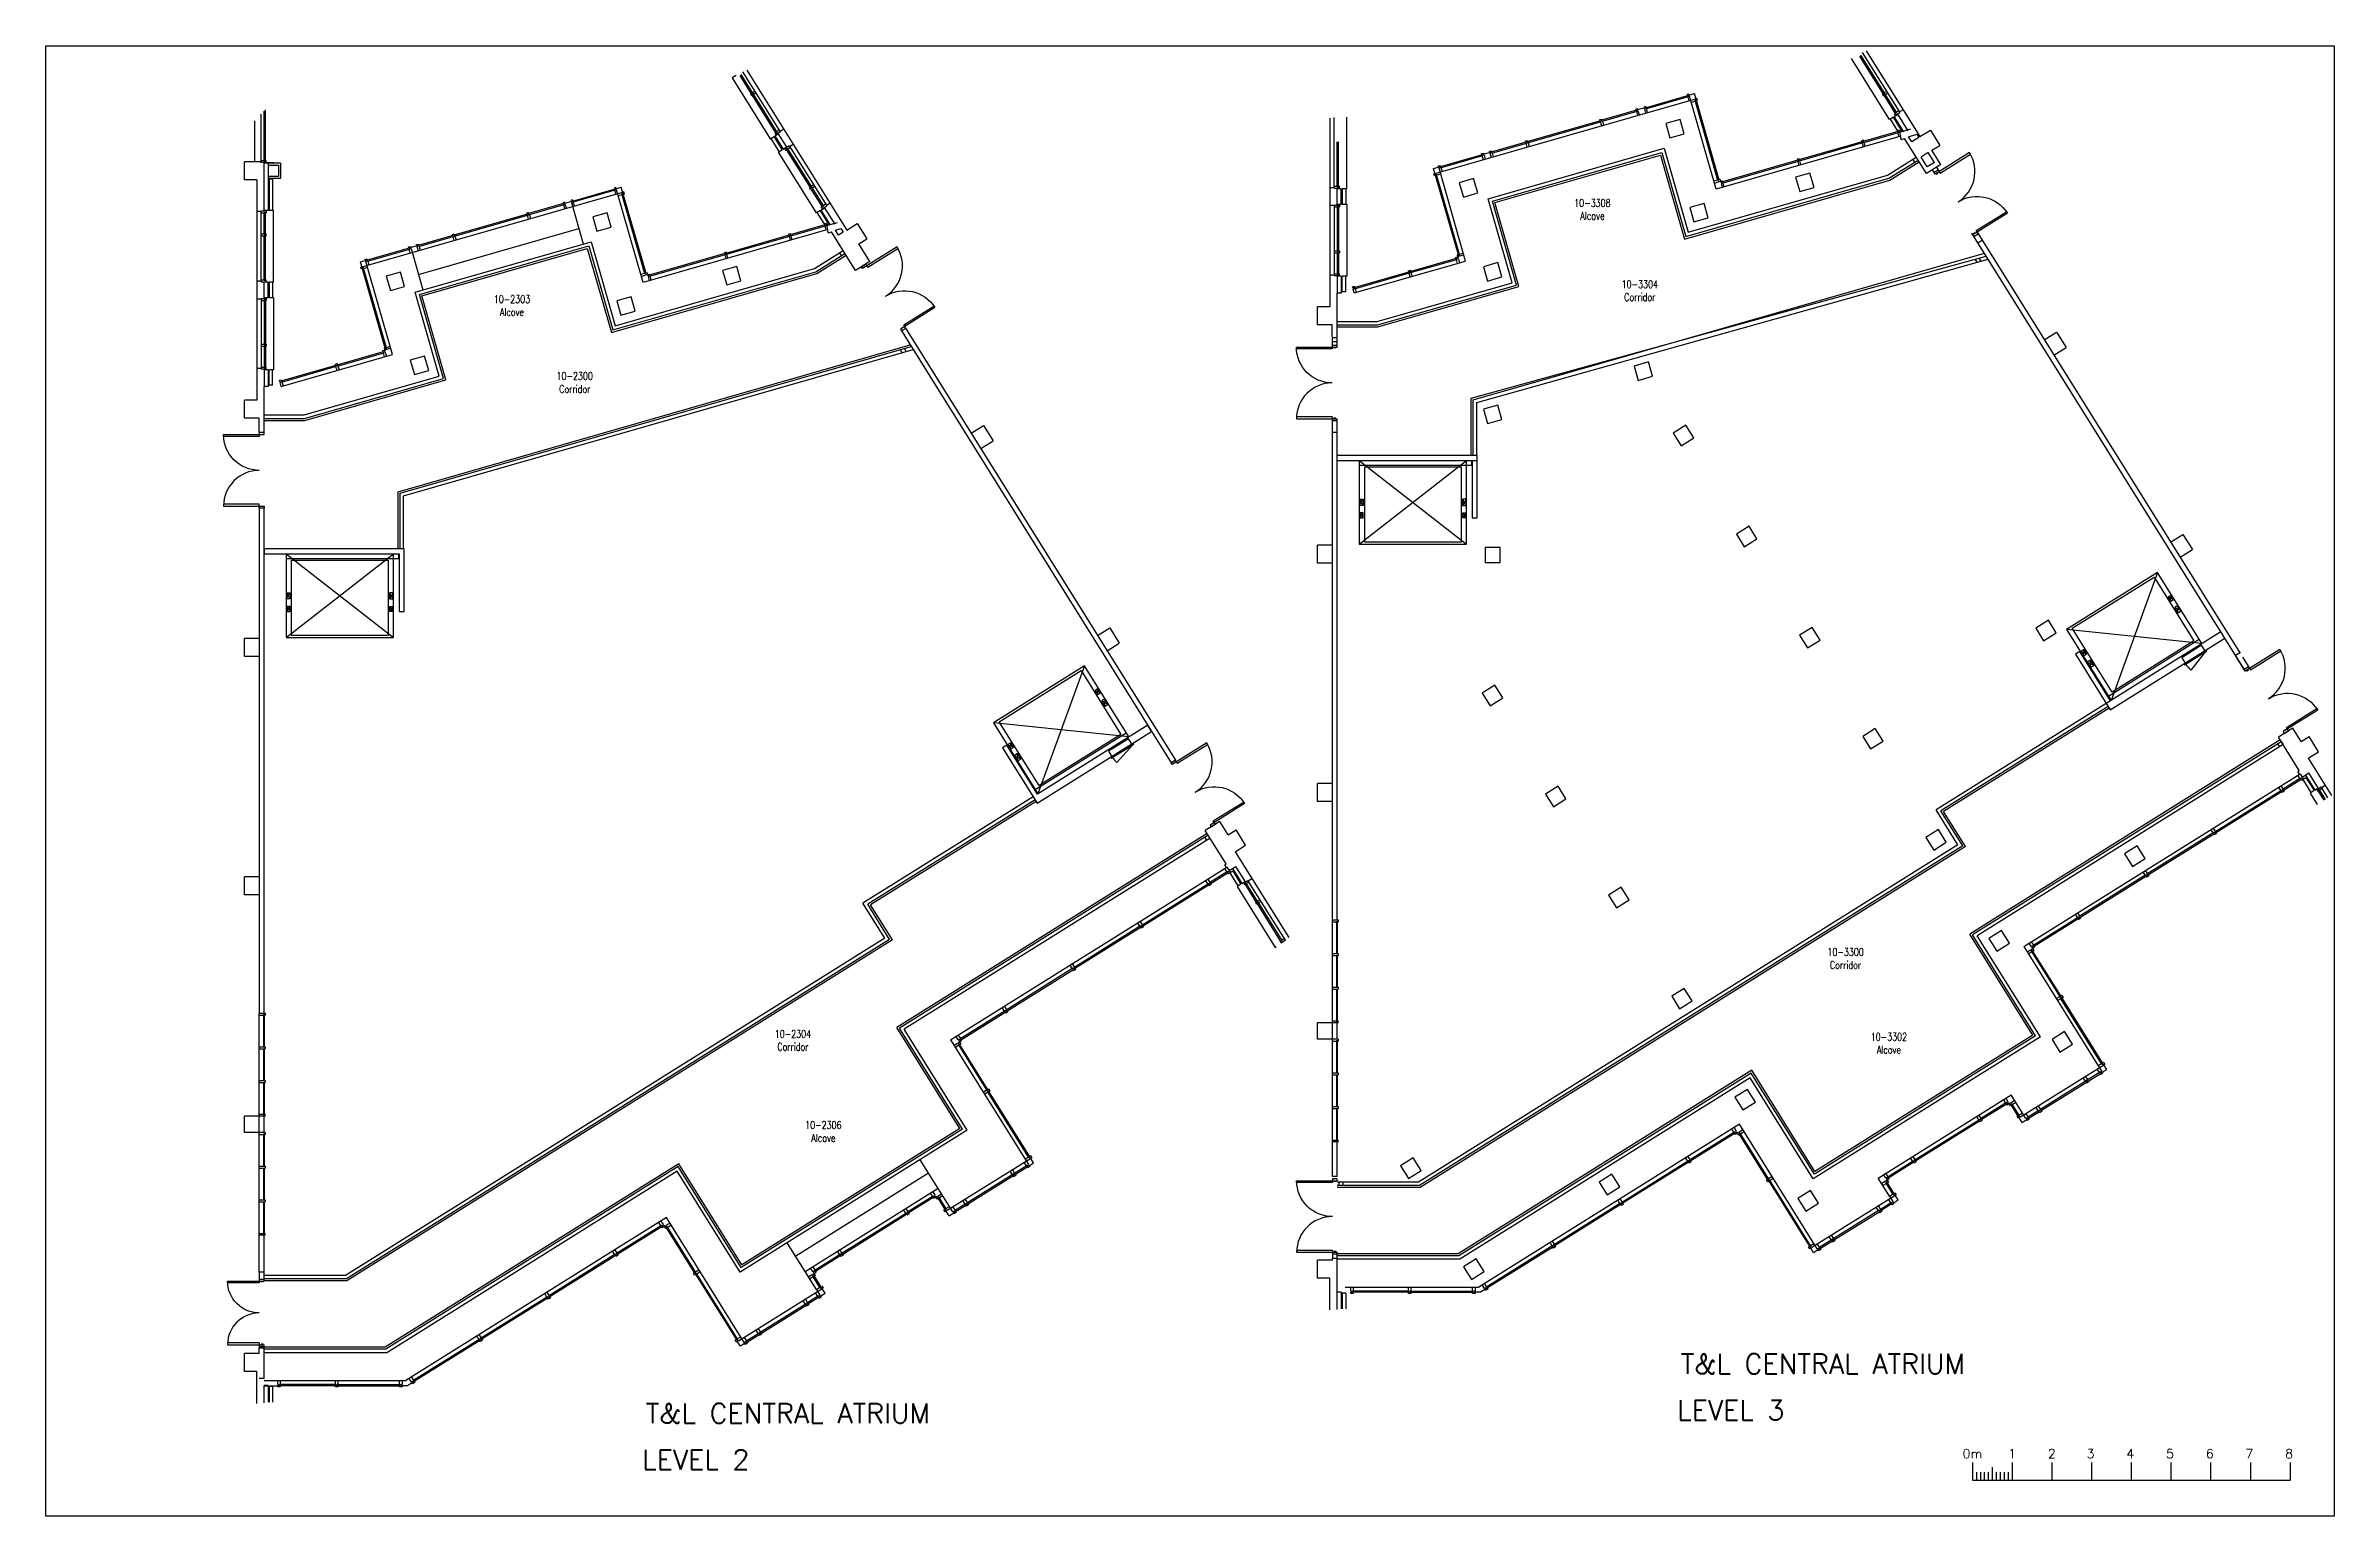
# Model space of a CAD drawing. Extents: x 11182 to 734459, y -1391328 to 152085.
# Drawn here: x 11182 to 68816, y -1153442 to -1116426 of the extents above; entities that cross this region are included whole.
import ezdxf
from ezdxf.enums import TextEntityAlignment as Align

# ---------------------------------------------------------------- set-up
doc = ezdxf.new("R2010")
doc.units = 0
doc.header["$LTSCALE"] = 500
doc.header["$MEASUREMENT"] = 0
doc.layers.get('0').update_dxf_attribs({"linetype": 'CONTINUOUS'})
doc.layers.add('0_Defpoints', color=106, linetype='CONTINUOUS', plot=False)
for name, color, linetype in [('0_room_data', 7, 'CONTINUOUS'), ('0_text', 7, 'CONTINUOUS'), ('1_Wall_Exist', 251, 'CONTINUOUS'), ('3_Text', 7, 'CONTINUOUS')]:
    doc.layers.add(name, color=color, linetype=linetype)
doc.styles.add('1_200', font='simplex.shx', dxfattribs={"width": 0.75, "height": 460})
doc.styles.get("Standard").update_dxf_attribs({"font": 'ROMANS', "height": 200})

msp = doc.modelspace()

# ---------------------------------------------------------------- texts
at = {"layer": '0_text'}
for s, p in [('T&L CENTRAL ATRIUM', (52359, -1149855)), ('T&L CENTRAL ATRIUM', (26293, -1151102)), ('LEVEL 3', (52269, -1151022)), ('LEVEL 2', (26203, -1152269))]:
    msp.add_text(s, height=500, rotation=0, dxfattribs=at).set_placement(p)
for s, p in [('0m', (59704, -1151866)), ('1', (60704, -1151866)), ('2', (61704, -1151866)), ('3', (62680, -1151866)), ('4', (63680, -1151866)), ('5', (64680, -1151866)), ('6', (65680, -1151866)), ('7', (66680, -1151866)), ('8', (67680, -1151866))]:
    msp.add_text(s, height=231, rotation=0, dxfattribs=at).set_placement(p, align=Align.MIDDLE_CENTER)

# ---------------------------------------------------------------- blocks, each defined once
blk = doc.blocks.new('room_data')
at = {"layer": '3_Text', "style": '1_200', "width": 0.75}
for tag, p in [('ROOMNUM', (0, 0)), ('ROOMUSE', (0, -575))]:
    blk.add_attdef(tag, text='', height=345, dxfattribs=at).set_placement(p, align=Align.MIDDLE_CENTER)

# ---------------------------------------------------------------- linework, layer by layer
for p, q in [((59704, -1152091), (59704, -1152537)), ((60704, -1152091), (60704, -1152537)), ((61704, -1152091), (61704, -1152537)), ((62704, -1152091), (62704, -1152537)), ((63704, -1152091), (63704, -1152537)), ((64704, -1152091), (64704, -1152537)), ((65704, -1152091), (65704, -1152537)), ((66704, -1152091), (66704, -1152537)), ((67704, -1152091), (67704, -1152537)), ((59704, -1152537), (67704, -1152537)), ((59804, -1152337), (59804, -1152537)), ((59904, -1152337), (59904, -1152537)), ((60004, -1152337), (60004, -1152537)), ((60104, -1152337), (60104, -1152537)), ((60204, -1152205), (60204, -1152537)), ((60304, -1152337), (60304, -1152537)), ((60404, -1152337), (60404, -1152537)), ((60504, -1152337), (60504, -1152537)), ((60604, -1152337), (60604, -1152537))]:
    msp.add_line(p, q)
at = {"layer": '0_Defpoints'}
msp.add_lwpolyline([(11182, -1116426), (68816, -1116426), (68816, -1153442), (11182, -1153442)], close=True, dxfattribs=at)
at = {"layer": '1_Wall_Exist'}
for p, q in [((57617, -1118284), (56658, -1116749)), ((56857, -1116685), (57456, -1117644)), ((56889, -1116666), (57488, -1117624)), ((56931, -1116596), (57875, -1118106)), ((57032, -1116553), (58382, -1118713)), ((28565, -1117174), (28467, -1117235)), ((28467, -1117235), (29426, -1118770)), ((28959, -1117639), (28667, -1117171)), ((28991, -1117619), (28698, -1117151)), ((29684, -1118591), (28741, -1117082)), ((28841, -1117038), (31357, -1121064)), ((16680, -1119329), (16680, -1118075)), ((16717, -1119329), (16717, -1118038)), ((28952, -1117628), (28936, -1117638)), ((28962, -1117680), (28936, -1117638)), ((28991, -1117619), (28959, -1117639)), ((28978, -1117670), (28962, -1117680)), ((29004, -1117641), (28972, -1117660)), ((29571, -1118619), (28972, -1117660)), ((29045, -1117569), (28983, -1117608)), ((29603, -1118599), (29004, -1117641)), ((29072, -1117612), (29010, -1117650)), ((46200, -1119634), (52708, -1117767)), ((51244, -1118049), (50368, -1118300)), ((51253, -1118079), (50382, -1118329)), ((51274, -1118012), (51226, -1118025)), ((51226, -1118025), (51233, -1118052)), ((51253, -1118079), (51242, -1118082)), ((51242, -1118082), (51270, -1118180)), ((51244, -1118049), (51253, -1118079)), ((51447, -1117991), (51268, -1118042)), ((51277, -1118072), (51268, -1118042)), ((51281, -1118038), (51274, -1118012)), ((51290, -1118068), (51277, -1118072)), ((51318, -1118166), (51290, -1118068)), ((51476, -1117953), (51428, -1117967)), ((51428, -1117967), (51436, -1117994)), ((51455, -1118021), (51445, -1118024)), ((51445, -1118024), (51473, -1118122)), ((51447, -1117991), (51455, -1118021)), ((51471, -1117984), (52701, -1117631)), ((51480, -1118014), (51471, -1117984)), ((51484, -1117980), (51476, -1117953)), ((51493, -1118010), (51480, -1118014)), ((52545, -1117708), (51493, -1118010)), ((51521, -1118108), (51493, -1118010)), ((52566, -1117641), (52518, -1117655)), ((52518, -1117655), (52526, -1117682)), ((52534, -1117712), (52562, -1117809)), ((52537, -1117679), (52545, -1117708)), ((52569, -1117702), (52561, -1117672)), ((52574, -1117668), (52566, -1117641)), ((52582, -1117698), (52569, -1117702)), ((53253, -1120035), (52582, -1117698)), ((52624, -1117844), (52722, -1117816)), ((53325, -1119807), (52701, -1117631)), ((52711, -1117778), (52708, -1117767)), ((52741, -1117770), (52711, -1117778)), ((52718, -1117802), (52748, -1117794)), ((53295, -1119816), (52718, -1117802)), ((52765, -1117751), (52738, -1117759)), ((52752, -1117807), (52779, -1117799)), ((52779, -1117799), (52765, -1117751)), ((57450, -1117634), (57434, -1117644)), ((57434, -1117644), (57461, -1117686)), ((57488, -1117624), (57456, -1117644)), ((57488, -1117624), (57456, -1117644)), ((57477, -1117676), (57461, -1117686)), ((57501, -1117645), (57470, -1117665)), ((57470, -1117665), (57762, -1118133)), ((57543, -1117576), (57482, -1117614)), ((57501, -1117645), (57793, -1118114)), ((57570, -1117618), (57508, -1117657)), ((57765, -1118174), (57875, -1118106)), ((57848, -1118063), (57786, -1118102)), ((57848, -1118063), (57786, -1118102)), ((57958, -1118035), (57866, -1118092)), ((16439, -1118316), (16439, -1119349)), ((16607, -1119365), (16607, -1118148)), ((29545, -1118696), (29630, -1118643)), ((29564, -1118607), (29548, -1118617)), ((29574, -1118660), (29548, -1118617)), ((29603, -1118599), (29571, -1118619)), ((29684, -1118591), (29574, -1118660)), ((29657, -1118549), (29595, -1118587)), ((29622, -1118630), (29844, -1118986)), ((29675, -1118578), (29767, -1118520)), ((43524, -1118250), (43524, -1122998)), ((43632, -1120014), (43632, -1118234)), ((43945, -1120029), (43945, -1118219)), ((48493, -1118838), (50344, -1118307)), ((48502, -1118868), (50339, -1118341)), ((50323, -1118284), (50371, -1118270)), ((50331, -1118311), (50323, -1118284)), ((50339, -1118341), (50352, -1118337)), ((50367, -1118439), (50339, -1118341)), ((50352, -1118337), (50344, -1118307)), ((50368, -1118300), (50376, -1118330)), ((50371, -1118270), (50379, -1118297)), ((50376, -1118330), (50387, -1118327)), ((50387, -1118327), (50415, -1118425)), ((52342, -1118279), (51982, -1118383)), ((51982, -1118383), (52085, -1118743)), ((52085, -1118743), (52446, -1118640)), ((52446, -1118640), (52342, -1118279)), ((57829, -1118585), (56954, -1118836)), ((57837, -1118615), (56962, -1118866)), ((57715, -1118223), (57617, -1118284)), ((57845, -1118602), (57638, -1118271)), ((57921, -1118554), (57715, -1118223)), ((57736, -1118210), (57821, -1118157)), ((57973, -1118590), (57736, -1118210)), ((57755, -1118122), (57739, -1118132)), ((57755, -1118122), (57739, -1118132)), ((57765, -1118174), (57739, -1118132)), ((57793, -1118114), (57762, -1118133)), ((57858, -1118547), (57810, -1118561)), ((57810, -1118561), (57818, -1118588)), ((57813, -1118144), (58077, -1118568)), ((57818, -1118588), (57829, -1118585)), ((57826, -1118618), (57854, -1118716)), ((57829, -1118585), (57837, -1118615)), ((57845, -1118602), (57921, -1118554)), ((57853, -1118578), (57866, -1118574)), ((57861, -1118608), (57853, -1118578)), ((57866, -1118574), (57858, -1118547)), ((58141, -1118528), (57861, -1118608)), ((57903, -1118702), (57875, -1118604)), ((58094, -1118716), (58306, -1118655)), ((58306, -1118655), (58354, -1118731)), ((58382, -1118713), (58645, -1118549)), ((58645, -1118549), (58884, -1118932)), ((29426, -1118770), (29524, -1118709)), ((29654, -1119087), (29448, -1118756)), ((29731, -1119040), (29524, -1118709)), ((29545, -1118696), (29752, -1119026)), ((29633, -1119100), (29731, -1119040)), ((30592, -1120635), (29633, -1119100)), ((29752, -1119026), (29837, -1118973)), ((29906, -1118947), (29797, -1119016)), ((29797, -1119016), (29823, -1119058)), ((29840, -1119048), (29823, -1119058)), ((29864, -1119017), (29832, -1119036)), ((29832, -1119036), (30431, -1119995)), ((29864, -1119017), (30463, -1119975)), ((29933, -1118990), (29871, -1119028)), ((29906, -1118947), (30850, -1120457)), ((29915, -1118961), (30006, -1118904)), ((43705, -1119978), (43705, -1118848)), ((43742, -1119978), (43742, -1118848)), ((46133, -1119515), (47364, -1119162)), ((46307, -1119497), (47372, -1119192)), ((47343, -1119139), (47391, -1119125)), ((47351, -1119166), (47343, -1119139)), ((47387, -1119293), (47359, -1119196)), ((47372, -1119192), (47364, -1119162)), ((47388, -1119155), (47566, -1119104)), ((47399, -1119152), (47388, -1119155)), ((47388, -1119155), (47396, -1119185)), ((47391, -1119125), (47399, -1119152)), ((47396, -1119185), (47407, -1119182)), ((47407, -1119182), (47435, -1119279)), ((47508, -1120276), (51940, -1119006)), ((47545, -1119081), (47593, -1119067)), ((47553, -1119108), (47545, -1119081)), ((47566, -1119104), (47553, -1119108)), ((47562, -1119137), (47575, -1119134)), ((47590, -1119235), (47562, -1119137)), ((47575, -1119134), (47566, -1119104)), ((47590, -1119097), (48469, -1118845)), ((47590, -1119097), (47599, -1119127)), ((47593, -1119067), (47601, -1119094)), ((47599, -1119127), (48470, -1118877)), ((47599, -1119127), (47610, -1119124)), ((47610, -1119124), (47638, -1119221)), ((47616, -1120336), (51880, -1119114)), ((47678, -1120371), (51845, -1119176)), ((48448, -1118822), (48497, -1118808)), ((48456, -1118849), (48448, -1118822)), ((48465, -1118879), (48478, -1118875)), ((48493, -1118976), (48465, -1118879)), ((48478, -1118875), (48469, -1118845)), ((48493, -1118838), (48502, -1118868)), ((48497, -1118808), (48504, -1118835)), ((48502, -1118868), (48513, -1118865)), ((48513, -1118865), (48541, -1118962)), ((51845, -1119176), (52452, -1121291)), ((51880, -1119114), (52486, -1121229)), ((51940, -1119006), (52546, -1121120)), ((57903, -1118702), (53253, -1120035)), ((56930, -1118843), (55334, -1119300)), ((56938, -1118873), (55343, -1119330)), ((56959, -1118805), (56911, -1118819)), ((56911, -1118819), (56919, -1118846)), ((56919, -1118846), (56930, -1118843)), ((56927, -1118876), (56955, -1118973)), ((56930, -1118843), (56938, -1118873)), ((56954, -1118836), (56967, -1118832)), ((56962, -1118866), (56954, -1118836)), ((56967, -1118832), (56959, -1118805)), ((57003, -1118960), (56975, -1118862)), ((57567, -1119681), (58288, -1119230)), ((57887, -1118706), (57909, -1118783)), ((57909, -1118783), (57994, -1118758)), ((58547, -1119644), (57994, -1118758)), ((58174, -1118843), (58094, -1118716)), ((58354, -1118731), (58174, -1118843)), ((58593, -1119114), (58413, -1119227)), ((58568, -1119473), (58413, -1119227)), ((58747, -1119361), (58593, -1119114)), ((58685, -1119057), (58884, -1118932)), ((58910, -1119417), (58685, -1119057)), ((59631, -1119114), (58762, -1119657)), ((58891, -1119629), (59654, -1119152)), ((59654, -1119152), (59631, -1119114)), ((16189, -1119801), (16189, -1119349)), ((16607, -1119349), (16189, -1119349)), ((16499, -1119801), (16189, -1119801)), ((16499, -1119801), (16499, -1125349)), ((16607, -1119315), (16680, -1119315)), ((16736, -1119365), (16607, -1119365)), ((16680, -1119329), (16717, -1119329)), ((16680, -1120585), (16680, -1119365)), ((17095, -1119380), (16680, -1119380)), ((16717, -1119315), (16736, -1119315)), ((16729, -1119353), (16728, -1119353)), ((16728, -1119353), (16728, -1119369)), ((16728, -1119369), (16913, -1119374)), ((16729, -1119368), (16729, -1119353)), ((16914, -1119373), (16729, -1119368)), ((16736, -1119365), (16736, -1119315)), ((16780, -1119380), (16780, -1120570)), ((16780, -1119434), (17041, -1119434)), ((17041, -1119716), (16780, -1119716)), ((17095, -1119770), (16780, -1119770)), ((16805, -1119780), (16805, -1120570)), ((16895, -1119780), (16805, -1119780)), ((16895, -1119780), (16895, -1120570)), ((16913, -1119377), (16905, -1119377)), ((16905, -1119377), (16905, -1119378)), ((16905, -1119378), (16914, -1119378)), ((16913, -1119374), (16913, -1119377)), ((16914, -1119378), (16914, -1119373)), ((17041, -1119434), (17041, -1119716)), ((17095, -1119570), (17085, -1119570)), ((17085, -1119570), (17085, -1119580)), ((17085, -1119580), (17095, -1119580)), ((17095, -1119380), (17095, -1119570)), ((17095, -1119580), (17095, -1119770)), ((46757, -1121690), (46133, -1119515)), ((46143, -1119650), (46170, -1119642)), ((46157, -1119698), (46143, -1119650)), ((46184, -1119690), (46157, -1119698)), ((46173, -1119653), (46203, -1119645)), ((46210, -1119669), (46180, -1119677)), ((46203, -1119645), (46200, -1119634)), ((46787, -1121682), (46210, -1119669)), ((46311, -1119654), (46214, -1119682)), ((46253, -1119451), (46301, -1119437)), ((46261, -1119478), (46253, -1119451)), ((46270, -1119508), (46283, -1119504)), ((46940, -1121845), (46270, -1119508)), ((46283, -1119504), (46274, -1119474)), ((46298, -1119467), (46307, -1119497)), ((46301, -1119437), (46309, -1119464)), ((46318, -1119494), (46346, -1119592)), ((47142, -1119770), (46781, -1119874)), ((47245, -1120131), (47142, -1119770)), ((52452, -1121291), (57623, -1119808)), ((52486, -1121229), (57603, -1119762)), ((52546, -1121120), (57567, -1119681)), ((53292, -1119805), (53195, -1119833)), ((53325, -1119807), (53295, -1119816)), ((53302, -1119840), (53332, -1119831)), ((53349, -1119788), (53322, -1119796)), ((53332, -1119831), (53336, -1119844)), ((53336, -1119844), (53411, -1119823)), ((53349, -1119788), (53371, -1119863)), ((55310, -1119307), (53406, -1119853)), ((53419, -1119850), (53411, -1119823)), ((55319, -1119337), (53414, -1119883)), ((55612, -1119630), (55251, -1119734)), ((55251, -1119734), (55355, -1120094)), ((55339, -1119270), (55291, -1119283)), ((55291, -1119283), (55299, -1119310)), ((55308, -1119340), (55336, -1119438)), ((55310, -1119307), (55319, -1119337)), ((55334, -1119300), (55347, -1119297)), ((55343, -1119330), (55334, -1119300)), ((55347, -1119297), (55339, -1119270)), ((55384, -1119424), (55356, -1119326)), ((55715, -1119991), (55612, -1119630)), ((57603, -1119762), (58335, -1119304)), ((57623, -1119808), (58361, -1119346)), ((58250, -1119357), (58203, -1119283)), ((58910, -1119417), (58547, -1119644)), ((58747, -1119361), (58568, -1119473)), ((58802, -1119485), (58696, -1119551)), ((58762, -1119657), (58696, -1119551)), ((58735, -1119614), (58841, -1119548)), ((58787, -1119641), (58795, -1119655)), ((58795, -1119655), (58838, -1119628)), ((58802, -1119485), (58891, -1119629)), ((58838, -1119628), (58830, -1119615)), ((19175, -1121985), (25683, -1120119)), ((24219, -1120400), (23343, -1120652)), ((24249, -1120363), (24201, -1120376)), ((24201, -1120376), (24208, -1120403)), ((24219, -1120400), (24228, -1120430)), ((24422, -1120342), (24243, -1120393)), ((24252, -1120423), (24243, -1120393)), ((24256, -1120390), (24249, -1120363)), ((24451, -1120305), (24403, -1120318)), ((24403, -1120318), (24411, -1120345)), ((24430, -1120372), (24419, -1120375)), ((24419, -1120375), (24717, -1121414)), ((24422, -1120342), (24430, -1120372)), ((24446, -1120335), (25676, -1119982)), ((24454, -1120365), (24446, -1120335)), ((24459, -1120332), (24451, -1120305)), ((25520, -1120060), (24454, -1120365)), ((24496, -1120459), (24468, -1120361)), ((25541, -1119992), (25493, -1120006)), ((25493, -1120006), (25501, -1120033)), ((25509, -1120063), (25537, -1120160)), ((25512, -1120030), (25520, -1120060)), ((25544, -1120053), (25536, -1120023)), ((25549, -1120019), (25541, -1119992)), ((25557, -1120049), (25544, -1120053)), ((26228, -1122386), (25557, -1120049)), ((25599, -1120195), (25697, -1120167)), ((26300, -1122158), (25676, -1119982)), ((25686, -1120130), (25683, -1120119)), ((25716, -1120121), (25686, -1120130)), ((25693, -1120154), (25723, -1120145)), ((26270, -1122167), (25693, -1120154)), ((25740, -1120102), (25713, -1120110)), ((25727, -1120158), (25754, -1120150)), ((25754, -1120150), (25740, -1120102)), ((30425, -1119985), (30409, -1119995)), ((30409, -1119995), (30436, -1120038)), ((30463, -1119975), (30431, -1119995)), ((30452, -1120028), (30436, -1120038)), ((30476, -1119996), (30444, -1120016)), ((30444, -1120016), (30737, -1120484)), ((30518, -1119927), (30457, -1119966)), ((30476, -1119996), (30768, -1120465)), ((30545, -1119969), (30483, -1120008)), ((30823, -1120414), (30761, -1120453)), ((30933, -1120386), (30841, -1120443)), ((43632, -1119998), (43524, -1119998)), ((43632, -1119964), (43705, -1119964)), ((43632, -1120014), (43761, -1120014)), ((43705, -1119978), (43742, -1119978)), ((43705, -1120434), (43705, -1120014)), ((43805, -1120029), (43705, -1120029)), ((43742, -1119964), (43761, -1119964)), ((43761, -1120014), (43761, -1119964)), ((43805, -1120419), (43805, -1120029)), ((43945, -1120029), (43830, -1120029)), ((43830, -1120029), (43830, -1120419)), ((43920, -1120029), (43920, -1120419)), ((46781, -1119874), (46885, -1120234)), ((46885, -1120234), (47245, -1120131)), ((48114, -1122391), (47508, -1120276)), ((48223, -1122451), (47616, -1120336)), ((48284, -1122485), (47678, -1120371)), ((52949, -1120394), (52588, -1120497)), ((53052, -1120754), (52949, -1120394)), ((53208, -1119881), (53306, -1119853)), ((53306, -1119853), (53302, -1119840)), ((53371, -1119863), (53382, -1119860)), ((53390, -1119890), (53379, -1119893)), ((53379, -1119893), (53407, -1119991)), ((53382, -1119860), (53390, -1119890)), ((53414, -1119883), (53406, -1119853)), ((53455, -1119977), (53427, -1119879)), ((55355, -1120094), (55715, -1119991)), ((16607, -1120601), (16499, -1120601)), ((16607, -1122365), (16607, -1120585)), ((16736, -1120585), (16607, -1120585)), ((16607, -1120635), (16680, -1120635)), ((16780, -1120570), (16680, -1120570)), ((16680, -1121174), (16680, -1120622)), ((16680, -1120622), (16717, -1120622)), ((16717, -1121174), (16717, -1120622)), ((16717, -1120635), (16736, -1120635)), ((16736, -1120585), (16736, -1120635)), ((16920, -1120570), (16805, -1120570)), ((16920, -1122380), (16920, -1120570)), ((21468, -1121189), (23319, -1120658)), ((21477, -1121219), (23314, -1120692)), ((23298, -1120635), (23346, -1120622)), ((23306, -1120662), (23298, -1120635)), ((23314, -1120692), (23327, -1120688)), ((23342, -1120790), (23314, -1120692)), ((23327, -1120688), (23319, -1120658)), ((23343, -1120652), (23351, -1120682)), ((23346, -1120622), (23354, -1120648)), ((23351, -1120682), (23362, -1120678)), ((24228, -1120430), (23357, -1120680)), ((23362, -1120678), (23390, -1120776)), ((24228, -1120430), (24217, -1120433)), ((24217, -1120433), (24245, -1120531)), ((24265, -1120420), (24252, -1120423)), ((24293, -1120517), (24265, -1120420)), ((25317, -1120630), (24957, -1120734)), ((24957, -1120734), (25060, -1121094)), ((25060, -1121094), (25421, -1120991)), ((25421, -1120991), (25317, -1120630)), ((30804, -1120936), (29929, -1121187)), ((30812, -1120966), (29937, -1121217)), ((30690, -1120574), (30592, -1120635)), ((30820, -1120953), (30613, -1120622)), ((30896, -1120905), (30690, -1120574)), ((30711, -1120561), (30796, -1120508)), ((30948, -1120941), (30711, -1120561)), ((30730, -1120473), (30714, -1120483)), ((30740, -1120525), (30714, -1120483)), ((30768, -1120465), (30737, -1120484)), ((30740, -1120525), (30850, -1120457)), ((30833, -1120898), (30785, -1120912)), ((30785, -1120912), (30793, -1120939)), ((30788, -1120496), (31052, -1120919)), ((30793, -1120939), (30804, -1120936)), ((30801, -1120969), (30829, -1121067)), ((30804, -1120936), (30812, -1120966)), ((30820, -1120953), (30896, -1120905)), ((30828, -1120929), (30841, -1120925)), ((30836, -1120959), (30828, -1120929)), ((30841, -1120925), (30833, -1120898)), ((31116, -1120879), (30836, -1120959)), ((30877, -1121053), (30849, -1120955)), ((31357, -1121064), (31620, -1120900)), ((31620, -1120900), (31859, -1121284)), ((43632, -1120450), (43524, -1120450)), ((43632, -1120434), (43632, -1122214)), ((43632, -1120434), (43761, -1120434)), ((43632, -1120484), (43705, -1120484)), ((43805, -1120419), (43705, -1120419)), ((43705, -1120471), (43705, -1121601)), ((43705, -1120471), (43742, -1120471)), ((43742, -1120471), (43742, -1121601)), ((43742, -1120484), (43761, -1120484)), ((43761, -1120434), (43761, -1120484)), ((43945, -1120419), (43830, -1120419)), ((43945, -1120419), (43945, -1122229)), ((52588, -1120497), (52692, -1120858)), ((52692, -1120858), (53052, -1120754)), ((60585, -1120641), (59716, -1121184)), ((59798, -1121080), (60561, -1120603)), ((60561, -1120603), (60585, -1120641)), ((16607, -1121160), (16680, -1121160)), ((16607, -1121210), (16680, -1121210)), ((16680, -1121174), (16717, -1121174)), ((16680, -1122329), (16680, -1121199)), ((16680, -1121199), (16717, -1121199)), ((16717, -1121160), (16736, -1121160)), ((16717, -1122329), (16717, -1121199)), ((16717, -1121210), (16736, -1121210)), ((16736, -1121210), (16736, -1121160)), ((19108, -1121866), (20339, -1121513)), ((19282, -1121848), (20347, -1121543)), ((20318, -1121490), (20366, -1121476)), ((20325, -1121517), (20318, -1121490)), ((20362, -1121644), (20334, -1121547)), ((20347, -1121543), (20339, -1121513)), ((20363, -1121506), (20541, -1121455)), ((20374, -1121503), (20363, -1121506)), ((20363, -1121506), (20371, -1121536)), ((20366, -1121476), (20374, -1121503)), ((20371, -1121536), (20382, -1121533)), ((20382, -1121533), (20680, -1122571)), ((20483, -1122627), (24915, -1121357)), ((20520, -1121432), (20568, -1121418)), ((20528, -1121459), (20520, -1121432)), ((20541, -1121455), (20528, -1121459)), ((20537, -1121489), (20550, -1121485)), ((20565, -1121586), (20537, -1121489)), ((20550, -1121485), (20541, -1121455)), ((20565, -1121448), (21444, -1121196)), ((20565, -1121448), (20574, -1121478)), ((20568, -1121418), (20576, -1121445)), ((20570, -1122187), (24607, -1121029)), ((20574, -1121478), (21445, -1121228)), ((20574, -1121478), (20585, -1121475)), ((20585, -1121475), (20613, -1121572)), ((20591, -1122687), (24855, -1121465)), ((20653, -1122722), (24820, -1121527)), ((21423, -1121173), (21471, -1121159)), ((21431, -1121200), (21423, -1121173)), ((21440, -1121230), (21453, -1121226)), ((21468, -1121327), (21440, -1121230)), ((21453, -1121226), (21444, -1121196)), ((21468, -1121189), (21477, -1121219)), ((21471, -1121159), (21479, -1121186)), ((21477, -1121219), (21488, -1121216)), ((21488, -1121216), (21516, -1121314)), ((24820, -1121527), (25427, -1123642)), ((24855, -1121465), (25461, -1123580)), ((24915, -1121357), (25521, -1123472)), ((30877, -1121053), (26228, -1122386)), ((29905, -1121194), (28309, -1121651)), ((29913, -1121224), (28318, -1121681)), ((29934, -1121156), (29886, -1121170)), ((29886, -1121170), (29894, -1121197)), ((29894, -1121197), (29905, -1121194)), ((29902, -1121227), (29930, -1121325)), ((29905, -1121194), (29913, -1121224)), ((29929, -1121187), (29942, -1121183)), ((29937, -1121217), (29929, -1121187)), ((29942, -1121183), (29934, -1121156)), ((29978, -1121311), (29950, -1121213)), ((30862, -1121057), (30884, -1121134)), ((30884, -1121134), (30969, -1121110)), ((31576, -1122081), (30969, -1121110)), ((31069, -1121067), (31206, -1121028)), ((31149, -1121194), (31069, -1121067)), ((31265, -1121122), (31149, -1121194)), ((31206, -1121028), (31265, -1121122)), ((31660, -1121408), (31859, -1121284)), ((31939, -1121855), (31660, -1121408)), ((32620, -1121489), (31751, -1122032)), ((31881, -1122003), (32644, -1121526)), ((32644, -1121526), (32620, -1121489)), ((66550, -1132122), (59689, -1121142)), ((59716, -1121184), (59742, -1121227)), ((59732, -1121155), (59775, -1121128)), ((59741, -1121168), (59732, -1121155)), ((59742, -1121227), (59848, -1121161)), ((59775, -1121128), (59784, -1121141)), ((59795, -1121076), (66438, -1131707)), ((59848, -1121161), (59798, -1121080)), ((59842, -1121386), (59948, -1121320)), ((19732, -1124041), (19108, -1121866)), ((19118, -1122001), (19145, -1121993)), ((19132, -1122049), (19118, -1122001)), ((19159, -1122041), (19132, -1122049)), ((19148, -1122004), (19178, -1121996)), ((19185, -1122020), (19155, -1122028)), ((19178, -1121996), (19175, -1121985)), ((19762, -1124033), (19185, -1122020)), ((19286, -1122005), (19189, -1122033)), ((19228, -1121802), (19276, -1121788)), ((19236, -1121829), (19228, -1121802)), ((19245, -1121859), (19258, -1121855)), ((19915, -1124196), (19245, -1121859)), ((19258, -1121855), (19249, -1121825)), ((19273, -1121818), (19282, -1121848)), ((19276, -1121788), (19284, -1121815)), ((19293, -1121845), (19321, -1121943)), ((20117, -1122121), (19756, -1122225)), ((20220, -1122482), (20117, -1122121)), ((25461, -1123580), (30577, -1122113)), ((25521, -1123472), (30542, -1122032)), ((26324, -1122139), (26297, -1122147)), ((26324, -1122139), (26346, -1122214)), ((28285, -1121658), (26381, -1122204)), ((28294, -1121688), (26389, -1122234)), ((28587, -1121981), (28226, -1122085)), ((28226, -1122085), (28330, -1122445)), ((28314, -1121621), (28266, -1121635)), ((28266, -1121635), (28274, -1121661)), ((28283, -1121691), (28311, -1121789)), ((28285, -1121658), (28294, -1121688)), ((28309, -1121651), (28322, -1121648)), ((28318, -1121681), (28309, -1121651)), ((28322, -1121648), (28314, -1121621)), ((28331, -1121678), (28318, -1121681)), ((28359, -1121775), (28331, -1121678)), ((28690, -1122342), (28587, -1121981)), ((30542, -1122032), (31263, -1121581)), ((30577, -1122113), (31310, -1121655)), ((30598, -1122159), (31336, -1121698)), ((31225, -1121708), (31178, -1121634)), ((31939, -1121855), (31576, -1122081)), ((31724, -1121989), (31830, -1121922)), ((31751, -1122032), (31724, -1121989)), ((31830, -1121922), (31881, -1122003)), ((43632, -1121589), (43705, -1121589)), ((43632, -1121639), (43705, -1121639)), ((43705, -1121601), (43742, -1121601)), ((43705, -1121626), (43742, -1121626)), ((43705, -1121626), (43705, -1122178)), ((43742, -1121589), (43761, -1121589)), ((43742, -1121626), (43742, -1122178)), ((43742, -1121639), (43761, -1121639)), ((43761, -1121589), (43761, -1121639)), ((44136, -1122649), (46940, -1121845)), ((44136, -1122511), (45520, -1122114)), ((44145, -1122541), (45529, -1122144)), ((45500, -1122091), (45548, -1122077)), ((45507, -1122118), (45500, -1122091)), ((45520, -1122114), (45507, -1122118)), ((45516, -1122148), (45529, -1122144)), ((45529, -1122144), (45520, -1122114)), ((45544, -1122107), (46714, -1121772)), ((45544, -1122107), (45553, -1122137)), ((45548, -1122077), (45555, -1122104)), ((45553, -1122137), (46722, -1121802)), ((45564, -1122134), (45592, -1122232)), ((46693, -1121749), (46768, -1121727)), ((46701, -1121776), (46693, -1121749)), ((46737, -1121903), (46709, -1121806)), ((46722, -1121802), (46714, -1121772)), ((46727, -1121687), (46754, -1121679)), ((46727, -1121687), (46749, -1121762)), ((46749, -1121762), (46738, -1121765)), ((46738, -1121765), (46746, -1121795)), ((46746, -1121795), (46757, -1121792)), ((46757, -1121690), (46787, -1121682)), ((46757, -1121792), (46785, -1121890)), ((46794, -1121706), (46764, -1121714)), ((46764, -1121714), (46768, -1121727)), ((46784, -1121671), (46882, -1121643)), ((46798, -1121719), (46794, -1121706)), ((46896, -1121691), (46798, -1121719)), ((47082, -1125300), (60054, -1121725)), ((47132, -1125337), (60005, -1121646)), ((47220, -1125403), (60100, -1121800)), ((47748, -1121885), (47388, -1121988)), ((47388, -1121988), (47491, -1122349)), ((47851, -1122246), (47748, -1121885)), ((59824, -1121877), (59777, -1121801)), ((59925, -1121849), (59878, -1121774)), ((16607, -1122349), (16499, -1122349)), ((16607, -1122315), (16680, -1122315)), ((16607, -1122365), (16736, -1122365)), ((16680, -1122329), (16717, -1122329)), ((16680, -1122785), (16680, -1122365)), ((16780, -1122380), (16680, -1122380)), ((16717, -1122315), (16736, -1122315)), ((16736, -1122365), (16736, -1122315)), ((16780, -1122770), (16780, -1122380)), ((16805, -1122380), (16805, -1122770)), ((16920, -1122380), (16805, -1122380)), ((16895, -1122380), (16895, -1122770)), ((19756, -1122225), (19860, -1122585)), ((19860, -1122585), (20220, -1122482)), ((21089, -1124742), (20483, -1122627)), ((21197, -1124802), (20591, -1122687)), ((25427, -1123642), (30598, -1122159)), ((26267, -1122156), (26170, -1122184)), ((26183, -1122232), (26281, -1122204)), ((26300, -1122158), (26270, -1122167)), ((26277, -1122191), (26307, -1122182)), ((26281, -1122204), (26277, -1122191)), ((26307, -1122182), (26311, -1122195)), ((26311, -1122195), (26386, -1122174)), ((26346, -1122214), (26356, -1122211)), ((26365, -1122241), (26354, -1122244)), ((26354, -1122244), (26382, -1122342)), ((26356, -1122211), (26365, -1122241)), ((26389, -1122234), (26381, -1122204)), ((26394, -1122201), (26386, -1122174)), ((26430, -1122328), (26402, -1122231)), ((28330, -1122445), (28690, -1122342)), ((43632, -1122198), (43524, -1122198)), ((43632, -1122164), (43705, -1122164)), ((43761, -1122214), (43632, -1122214)), ((43705, -1122178), (43742, -1122178)), ((43705, -1122214), (43705, -1122656)), ((43805, -1122229), (43705, -1122229)), ((43805, -1122653), (43705, -1122653)), ((43708, -1123749), (43708, -1122653)), ((43742, -1122164), (43761, -1122164)), ((43761, -1122214), (43761, -1122164)), ((43805, -1122229), (43805, -1122653)), ((43830, -1122619), (43830, -1122229)), ((43945, -1122229), (43830, -1122229)), ((43920, -1122619), (43830, -1122619)), ((43920, -1122619), (43920, -1122229)), ((44091, -1122495), (44139, -1122481)), ((44099, -1122522), (44091, -1122495)), ((44112, -1122518), (44099, -1122522)), ((44108, -1122552), (44121, -1122548)), ((44136, -1122649), (44108, -1122552)), ((44121, -1122548), (44112, -1122518)), ((44147, -1122508), (44136, -1122511)), ((44136, -1122511), (44145, -1122541)), ((44139, -1122481), (44147, -1122508)), ((44145, -1122541), (44156, -1122538)), ((44156, -1122538), (44184, -1122636)), ((44713, -1123367), (48114, -1122391)), ((44725, -1123454), (48223, -1122451)), ((44732, -1123504), (48284, -1122485)), ((45544, -1122246), (45516, -1122148)), ((47491, -1122349), (47851, -1122246)), ((16607, -1122801), (16499, -1122801)), ((16607, -1122785), (16607, -1124565)), ((16607, -1122785), (16736, -1122785)), ((16607, -1122835), (16680, -1122835)), ((16780, -1122770), (16680, -1122770)), ((16680, -1122822), (16680, -1123952)), ((16680, -1122822), (16717, -1122822)), ((16717, -1122822), (16717, -1123952)), ((16717, -1122835), (16736, -1122835)), ((16736, -1122785), (16736, -1122835)), ((16920, -1122770), (16805, -1122770)), ((16920, -1122770), (16920, -1124580)), ((21259, -1124837), (20653, -1122722)), ((25924, -1122745), (25563, -1122848)), ((25563, -1122848), (25667, -1123209)), ((25667, -1123209), (26027, -1123105)), ((26027, -1123105), (25924, -1122745)), ((33574, -1123015), (32705, -1123558)), ((32788, -1123454), (33551, -1122977)), ((33551, -1122977), (33574, -1123015)), ((43214, -1123450), (43214, -1122998)), ((43524, -1122998), (43214, -1122998)), ((32705, -1123558), (32732, -1123601)), ((32705, -1123558), (39525, -1134473)), ((32732, -1123601), (32838, -1123535)), ((32838, -1123535), (32788, -1123454)), ((32810, -1123493), (39630, -1134407)), ((43583, -1123450), (43214, -1123450)), ((43580, -1123777), (43580, -1124058)), ((43705, -1123777), (43580, -1123777)), ((43583, -1123749), (43583, -1123450)), ((43705, -1124013), (43705, -1123777)), ((43708, -1123367), (44713, -1123367)), ((43708, -1123454), (44725, -1123454)), ((43708, -1123504), (44732, -1123504)), ((61515, -1123830), (61824, -1123637)), ((61824, -1123637), (62064, -1124021)), ((16607, -1123940), (16680, -1123940)), ((16607, -1123990), (16680, -1123990)), ((16680, -1123952), (16717, -1123952)), ((16680, -1123977), (16680, -1124529)), ((16680, -1123977), (16717, -1123977)), ((16717, -1123940), (16736, -1123940)), ((16717, -1123977), (16717, -1124529)), ((16717, -1123990), (16736, -1123990)), ((16736, -1123940), (16736, -1123990)), ((17111, -1125001), (19915, -1124196)), ((18475, -1124442), (18523, -1124428)), ((18482, -1124469), (18475, -1124442)), ((18519, -1124459), (19689, -1124123)), ((18523, -1124428), (18530, -1124455)), ((18528, -1124488), (19697, -1124153)), ((19668, -1124100), (19743, -1124079)), ((19676, -1124127), (19668, -1124100)), ((19712, -1124255), (19684, -1124157)), ((19697, -1124153), (19689, -1124123)), ((19702, -1124038), (19729, -1124030)), ((19702, -1124038), (19724, -1124113)), ((19724, -1124113), (19713, -1124116)), ((19713, -1124116), (19721, -1124146)), ((19721, -1124146), (19732, -1124143)), ((19732, -1124041), (19762, -1124033)), ((19732, -1124143), (19760, -1124241)), ((19769, -1124057), (19739, -1124066)), ((19739, -1124066), (19743, -1124079)), ((19759, -1124022), (19857, -1123994)), ((19773, -1124070), (19769, -1124057)), ((19871, -1124042), (19773, -1124070)), ((20057, -1127651), (32952, -1123953)), ((20107, -1127689), (32980, -1123997)), ((20194, -1127755), (33028, -1124075)), ((20723, -1124236), (20363, -1124340)), ((20363, -1124340), (20466, -1124700)), ((20826, -1124597), (20723, -1124236)), ((32753, -1124154), (32705, -1124076)), ((32853, -1124125), (32805, -1124048)), ((42680, -1124058), (42680, -1124013)), ((42680, -1124013), (43705, -1124013)), ((43580, -1124058), (42680, -1124058)), ((43580, -1123963), (43705, -1123963)), ((43708, -1123875), (43583, -1123875)), ((43624, -1124029), (43624, -1124013)), ((43675, -1124029), (43624, -1124029)), ((43675, -1124013), (43675, -1124029)), ((51544, -1124384), (51184, -1124488)), ((51648, -1124745), (51544, -1124384)), ((61755, -1124214), (62064, -1124021)), ((16607, -1124549), (16499, -1124549)), ((16607, -1124515), (16680, -1124515)), ((16736, -1124565), (16607, -1124565)), ((16680, -1124529), (16717, -1124529)), ((16680, -1124565), (16680, -1125008)), ((16780, -1124580), (16680, -1124580)), ((16780, -1125004), (16680, -1125004)), ((16683, -1126163), (16683, -1125004)), ((16717, -1124515), (16736, -1124515)), ((16736, -1124565), (16736, -1124515)), ((16780, -1124580), (16780, -1125004)), ((16920, -1124580), (16805, -1124580)), ((16805, -1124970), (16805, -1124580)), ((16895, -1124970), (16805, -1124970)), ((16895, -1124970), (16895, -1124580)), ((17066, -1124846), (17114, -1124832)), ((17074, -1124873), (17066, -1124846)), ((17087, -1124869), (17074, -1124873)), ((17083, -1124903), (17096, -1124899)), ((17111, -1125001), (17083, -1124903)), ((17096, -1124899), (17087, -1124869)), ((17111, -1124862), (18495, -1124465)), ((17122, -1124859), (17111, -1124862)), ((17111, -1124862), (17120, -1124892)), ((17114, -1124832), (17122, -1124859)), ((17120, -1124892), (18504, -1124495)), ((17120, -1124892), (17131, -1124889)), ((17131, -1124889), (17159, -1124987)), ((17688, -1125718), (21089, -1124742)), ((17700, -1125805), (21197, -1124802)), ((17707, -1125855), (21259, -1124837)), ((18495, -1124465), (18482, -1124469)), ((18491, -1124499), (18504, -1124495)), ((18519, -1124597), (18491, -1124499)), ((18504, -1124495), (18495, -1124465)), ((18519, -1124459), (18528, -1124488)), ((18539, -1124485), (18567, -1124583)), ((20466, -1124700), (20826, -1124597)), ((51184, -1124488), (51287, -1124848)), ((51287, -1124848), (51648, -1124745)), ((16189, -1125801), (16189, -1125349)), ((16499, -1125349), (16189, -1125349)), ((47082, -1126739), (47082, -1125300)), ((47132, -1126739), (47132, -1125337)), ((47220, -1126739), (47220, -1125403)), ((47748, -1125473), (47388, -1125576)), ((47388, -1125576), (47491, -1125937)), ((47851, -1125833), (47748, -1125473)), ((16558, -1125801), (16189, -1125801)), ((16558, -1126163), (16558, -1125801)), ((16683, -1126163), (16558, -1126163)), ((16683, -1126163), (16558, -1126163)), ((16558, -1126163), (16558, -1126258)), ((16683, -1125718), (17688, -1125718)), ((16683, -1125805), (17700, -1125805)), ((16683, -1125855), (17707, -1125855)), ((16683, -1126214), (16683, -1126163)), ((34490, -1126181), (34799, -1125988)), ((34799, -1125988), (35039, -1126372)), ((43580, -1125769), (42680, -1125769)), ((42680, -1125769), (42680, -1125813)), ((42680, -1125813), (43705, -1125813)), ((43580, -1125769), (43580, -1126155)), ((43705, -1125864), (43580, -1125864)), ((43580, -1126155), (43705, -1126155)), ((43584, -1144890), (43584, -1126162)), ((43708, -1126162), (43584, -1126162)), ((43675, -1125798), (43624, -1125798)), ((43624, -1125798), (43624, -1125813)), ((43675, -1125813), (43675, -1125798)), ((43705, -1126155), (43705, -1125813)), ((43708, -1138429), (43708, -1126162)), ((47491, -1125937), (47851, -1125833)), ((52488, -1125979), (52170, -1126178)), ((52170, -1126178), (52369, -1126496)), ((52687, -1126297), (52488, -1125979)), ((15658, -1126258), (15658, -1126214)), ((15658, -1126214), (16683, -1126214)), ((16558, -1126258), (15658, -1126258)), ((34730, -1126565), (35039, -1126372)), ((47230, -1126739), (43708, -1126739)), ((47230, -1128313), (47230, -1126739)), ((52369, -1126496), (52687, -1126297)), ((43708, -1126864), (47230, -1126864)), ((44263, -1128974), (46963, -1126864)), ((44263, -1126864), (46963, -1128974)), ((44263, -1126864), (44263, -1128974)), ((47090, -1126991), (44263, -1126991)), ((44398, -1128921), (44398, -1127026)), ((44398, -1127026), (46828, -1127026)), ((46828, -1127026), (46828, -1128921)), ((46963, -1128974), (46963, -1126864)), ((47090, -1126864), (47090, -1126991)), ((47105, -1126864), (47105, -1128313)), ((20057, -1129090), (20057, -1127651)), ((20107, -1129090), (20107, -1127689)), ((20194, -1129090), (20194, -1127755)), ((44263, -1127995), (44363, -1127843)), ((44263, -1127843), (44363, -1127995)), ((44263, -1127843), (44363, -1127843)), ((44363, -1127843), (44363, -1127995)), ((46963, -1127995), (46863, -1127843)), ((46963, -1127843), (46863, -1127995)), ((46963, -1127843), (46863, -1127843)), ((46863, -1127843), (46863, -1127995)), ((16558, -1127969), (15658, -1127969)), ((15658, -1127969), (15658, -1128014)), ((15658, -1128014), (16683, -1128014)), ((16558, -1128064), (16558, -1127969)), ((16682, -1128064), (16558, -1128064)), ((16683, -1128064), (16558, -1128064)), ((16559, -1128064), (16559, -1140780)), ((16683, -1128014), (16683, -1128064)), ((16683, -1140780), (16683, -1128064)), ((44363, -1127995), (44263, -1127995)), ((44274, -1128313), (44363, -1128186)), ((44274, -1128186), (44363, -1128313)), ((44363, -1128186), (44274, -1128186)), ((44274, -1128186), (44274, -1128313)), ((44274, -1128313), (44363, -1128313)), ((44363, -1128313), (44363, -1128186)), ((46863, -1127995), (46963, -1127995)), ((46963, -1128313), (46874, -1128186)), ((46963, -1128186), (46874, -1128313)), ((46874, -1128313), (46874, -1128186)), ((46874, -1128186), (46963, -1128186)), ((46963, -1128313), (46874, -1128313)), ((47105, -1128313), (47230, -1128313)), ((43214, -1129450), (43214, -1128998)), ((43584, -1128998), (43214, -1128998)), ((44263, -1128974), (46963, -1128974)), ((46828, -1128921), (44398, -1128921)), ((47807, -1129055), (47432, -1129055)), ((47432, -1129055), (47432, -1129430)), ((47807, -1129430), (47807, -1129055)), ((54078, -1128523), (53760, -1128722)), ((53760, -1128722), (53959, -1129040)), ((53959, -1129040), (54277, -1128841)), ((54277, -1128841), (54078, -1128523)), ((64695, -1128919), (65004, -1128726)), ((65004, -1128726), (65243, -1129109)), ((16683, -1129090), (16683, -1129215)), ((20205, -1129090), (16683, -1129090)), ((16683, -1129215), (20080, -1129215)), ((17238, -1129215), (19938, -1131325)), ((17238, -1131325), (19938, -1129215)), ((17238, -1129215), (17238, -1131325)), ((20065, -1129342), (17238, -1129342)), ((17373, -1131272), (17373, -1129377)), ((17373, -1129377), (19803, -1129377)), ((19803, -1129377), (19803, -1131272)), ((19938, -1131325), (19938, -1129215)), ((20065, -1129215), (20065, -1129342)), ((20080, -1129215), (20080, -1130664)), ((20205, -1130664), (20205, -1129090)), ((43584, -1129450), (43214, -1129450)), ((47432, -1129430), (47807, -1129430)), ((64935, -1129302), (65243, -1129109)), ((17238, -1130194), (17338, -1130194)), ((17238, -1130346), (17338, -1130194)), ((17238, -1130194), (17338, -1130346)), ((17338, -1130194), (17338, -1130346)), ((19938, -1130194), (19838, -1130194)), ((19838, -1130194), (19838, -1130346)), ((19938, -1130346), (19838, -1130194)), ((19938, -1130194), (19838, -1130346)), ((36968, -1130147), (36976, -1130142)), ((64366, -1129685), (62077, -1131116)), ((62219, -1131089), (64280, -1129802)), ((64366, -1129685), (63195, -1132905)), ((64280, -1129802), (65284, -1131409)), ((65484, -1131475), (64366, -1129685)), ((17338, -1130346), (17238, -1130346)), ((17338, -1130537), (17249, -1130537)), ((17249, -1130537), (17249, -1130664)), ((17249, -1130664), (17338, -1130537)), ((17249, -1130537), (17338, -1130664)), ((17249, -1130664), (17338, -1130664)), ((17338, -1130664), (17338, -1130537)), ((19838, -1130346), (19938, -1130346)), ((19849, -1130664), (19849, -1130537)), ((19849, -1130537), (19938, -1130537)), ((19938, -1130664), (19849, -1130537)), ((19938, -1130537), (19849, -1130664)), ((19938, -1130664), (19849, -1130664)), ((20080, -1130664), (20205, -1130664)), ((64707, -1130252), (64632, -1130299)), ((64632, -1130299), (64775, -1130360)), ((64632, -1130299), (64699, -1130407)), ((64699, -1130407), (64707, -1130252)), ((64699, -1130407), (64775, -1130360)), ((64775, -1130360), (64707, -1130252)), ((64885, -1130515), (64800, -1130568)), ((64800, -1130568), (64966, -1130645)), ((64800, -1130568), (64881, -1130698)), ((64881, -1130698), (64885, -1130515)), ((64881, -1130698), (64966, -1130645)), ((16189, -1131801), (16189, -1131349)), ((16559, -1131349), (16189, -1131349)), ((17238, -1131325), (19938, -1131325)), ((19803, -1131272), (17373, -1131272)), ((37670, -1131270), (37979, -1131077)), ((37979, -1131077), (38218, -1131460)), ((55668, -1131068), (55350, -1131266)), ((55350, -1131266), (55549, -1131584)), ((55867, -1131386), (55668, -1131068)), ((61616, -1130888), (61298, -1131087)), ((61298, -1131087), (61497, -1131405)), ((61497, -1131405), (61815, -1131206)), ((61815, -1131206), (61616, -1130888)), ((65484, -1131475), (62077, -1131116)), ((62077, -1131116), (63195, -1132905)), ((63223, -1132696), (62219, -1131089)), ((65958, -1131179), (63074, -1132981)), ((63174, -1133141), (66058, -1131339)), ((66058, -1131339), (65958, -1131179)), ((16559, -1131801), (16189, -1131801)), ((37909, -1131653), (38218, -1131460)), ((55549, -1131584), (55867, -1131386)), ((62407, -1131678), (62301, -1131744)), ((62301, -1131744), (63174, -1133141)), ((63180, -1132914), (62407, -1131678)), ((62512, -1131624), (62437, -1131671)), ((62437, -1131671), (62579, -1131732)), ((62437, -1131671), (62504, -1131779)), ((62504, -1131779), (62512, -1131624)), ((62504, -1131779), (62579, -1131732)), ((62579, -1131732), (62512, -1131624)), ((62680, -1131893), (62595, -1131946)), ((62676, -1132075), (62680, -1131893)), ((62761, -1132022), (62680, -1131893)), ((63127, -1132798), (65417, -1131367)), ((65284, -1131409), (63223, -1132696)), ((65475, -1131518), (64974, -1131831)), ((64974, -1131831), (65058, -1131964)), ((65041, -1132011), (65608, -1131656)), ((65575, -1131677), (65208, -1132140)), ((65558, -1131651), (65475, -1131518)), ((65608, -1131656), (65592, -1131630)), ((66455, -1131696), (66332, -1131773)), ((66577, -1132165), (66332, -1131773)), ((66505, -1131813), (66707, -1132136)), ((67446, -1131621), (66577, -1132165)), ((66707, -1132136), (67470, -1131659)), ((67470, -1131659), (67446, -1131621)), ((37341, -1132036), (35052, -1133467)), ((35194, -1133441), (37255, -1132153)), ((37341, -1132036), (36170, -1135257)), ((37255, -1132153), (38259, -1133760)), ((38459, -1133826), (37341, -1132036)), ((62595, -1131946), (62761, -1132022)), ((62676, -1132075), (62761, -1132022)), ((65024, -1131985), (65041, -1132011)), ((66550, -1132122), (66656, -1132055)), ((66602, -1132149), (66611, -1132162)), ((66611, -1132162), (66654, -1132135)), ((66654, -1132135), (66645, -1132122)), ((37682, -1132603), (37607, -1132650)), ((37607, -1132650), (37674, -1132758)), ((37607, -1132650), (37750, -1132711)), ((37674, -1132758), (37682, -1132603)), ((37674, -1132758), (37750, -1132711)), ((37750, -1132711), (37682, -1132603)), ((37860, -1132866), (37775, -1132919)), ((37775, -1132919), (37856, -1133049)), ((37775, -1132919), (37941, -1132996)), ((37856, -1133049), (37860, -1132866)), ((37856, -1133049), (37941, -1132996)), ((47679, -1132522), (47361, -1132720)), ((47361, -1132720), (47560, -1133038)), ((47560, -1133038), (47878, -1132840)), ((47878, -1132840), (47679, -1132522)), ((63074, -1132981), (58788, -1135659)), ((63121, -1133055), (58908, -1135687)), ((63195, -1132906), (63127, -1132798)), ((38459, -1133826), (35052, -1133467)), ((35052, -1133467), (36170, -1135257)), ((36198, -1135048), (35194, -1133441)), ((38933, -1133530), (36155, -1135266)), ((39033, -1133690), (38933, -1133530)), ((57258, -1133611), (56940, -1133810)), ((57456, -1133929), (57258, -1133611)), ((63147, -1133097), (58977, -1135703)), ((67772, -1133600), (67409, -1133827)), ((68400, -1133148), (67531, -1133691)), ((67548, -1133662), (67591, -1133635)), ((67556, -1133675), (67548, -1133662)), ((67558, -1133734), (67664, -1133668)), ((67591, -1133635), (67599, -1133648)), ((67613, -1133587), (68377, -1133110)), ((67664, -1133668), (67613, -1133587)), ((67984, -1133938), (67772, -1133600)), ((68377, -1133110), (68400, -1133148)), ((35382, -1134029), (35276, -1134095)), ((35276, -1134095), (36149, -1135492)), ((36155, -1135266), (35382, -1134029)), ((35487, -1133975), (35411, -1134022)), ((35411, -1134022), (35479, -1134130)), ((35411, -1134022), (35554, -1134083)), ((35479, -1134130), (35487, -1133975)), ((35479, -1134130), (35554, -1134083)), ((35554, -1134083), (35487, -1133975)), ((35655, -1134244), (35570, -1134297)), ((35651, -1134426), (35655, -1134244)), ((35736, -1134373), (35655, -1134244)), ((36102, -1135149), (38392, -1133718)), ((36149, -1135492), (39033, -1133690)), ((38259, -1133760), (36198, -1135048)), ((38450, -1133869), (37949, -1134182)), ((37949, -1134182), (38033, -1134315)), ((38015, -1134362), (38583, -1134008)), ((38550, -1134028), (38159, -1134471)), ((38533, -1134002), (38450, -1133869)), ((38583, -1134008), (38567, -1133981)), ((40419, -1133974), (39550, -1134517)), ((39679, -1134489), (40442, -1134012)), ((40442, -1134012), (40419, -1133974)), ((56940, -1133810), (57138, -1134128)), ((57138, -1134128), (57456, -1133929)), ((67456, -1133901), (59637, -1138787)), ((67482, -1133944), (59706, -1138803)), ((67529, -1134018), (59826, -1138831)), ((67444, -1134071), (67398, -1133997)), ((67936, -1134670), (67409, -1133827)), ((67473, -1133935), (67526, -1134019)), ((67531, -1133691), (67558, -1133734)), ((67984, -1133938), (68183, -1133814)), ((68160, -1134362), (68423, -1134197)), ((68423, -1134197), (68183, -1133814)), ((35570, -1134297), (35736, -1134373)), ((35651, -1134426), (35736, -1134373)), ((37999, -1134336), (38015, -1134362)), ((39523, -1134474), (39629, -1134408)), ((39550, -1134517), (39523, -1134474)), ((39630, -1134407), (39525, -1134473)), ((39629, -1134408), (39679, -1134489)), ((60995, -1139101), (67955, -1134752)), ((67899, -1134693), (67936, -1134670)), ((67941, -1134761), (67899, -1134693)), ((67954, -1134872), (67900, -1134786)), ((67955, -1134752), (68008, -1134838)), ((68008, -1134838), (68178, -1134732)), ((68093, -1134785), (68329, -1135163)), ((68160, -1134362), (68747, -1135300)), ((68422, -1135122), (68178, -1134732)), ((36049, -1135332), (31763, -1138010)), ((36169, -1135257), (36102, -1135149)), ((43214, -1135450), (43214, -1134998)), ((43584, -1134998), (43214, -1134998)), ((49269, -1135066), (48951, -1135265)), ((48951, -1135265), (49150, -1135583)), ((49150, -1135583), (49468, -1135384)), ((49468, -1135384), (49269, -1135066)), ((65807, -1136214), (67488, -1135164)), ((65824, -1136240), (67504, -1135190)), ((67472, -1135173), (67418, -1135087)), ((67488, -1135164), (67472, -1135173)), ((67473, -1135053), (67526, -1135139)), ((67504, -1135190), (67488, -1135164)), ((67489, -1135200), (67504, -1135190)), ((67503, -1135224), (67489, -1135200)), ((67558, -1135190), (67503, -1135224)), ((67970, -1134862), (67511, -1135149)), ((67511, -1135149), (67528, -1135175)), ((67528, -1135175), (67986, -1134889)), ((67543, -1135166), (67558, -1135190)), ((67986, -1134889), (67970, -1134862)), ((67985, -1134922), (67971, -1134899)), ((68040, -1134888), (67985, -1134922)), ((68008, -1134838), (67993, -1134848)), ((67993, -1134848), (68010, -1134874)), ((68010, -1134874), (68025, -1134865)), ((68025, -1134893), (68101, -1134845)), ((68025, -1134865), (68040, -1134888)), ((68025, -1134893), (68231, -1135224)), ((68101, -1134845), (68308, -1135176)), ((68308, -1135176), (68210, -1135237)), ((68210, -1135237), (68389, -1135524)), ((68329, -1135163), (68414, -1135110)), ((68374, -1135152), (68484, -1135084)), ((68374, -1135152), (68401, -1135194)), ((68417, -1135184), (68401, -1135194)), ((68441, -1135153), (68410, -1135173)), ((68562, -1135416), (68410, -1135173)), ((68593, -1135396), (68441, -1135153)), ((68510, -1135126), (68448, -1135165)), ((68655, -1135358), (68484, -1135084)), ((68492, -1135097), (68584, -1135040)), ((36096, -1135406), (31883, -1138038)), ((36122, -1135448), (31952, -1138054)), ((40747, -1135951), (40384, -1136178)), ((41373, -1135501), (40503, -1136044)), ((40586, -1135940), (41349, -1135463)), ((40636, -1136021), (40586, -1135940)), ((40959, -1136290), (40747, -1135951)), ((41349, -1135463), (41373, -1135501)), ((43584, -1135450), (43214, -1135450)), ((59339, -1136541), (58788, -1135659)), ((59460, -1136569), (58908, -1135687)), ((59528, -1136585), (58977, -1135703)), ((40431, -1136252), (32612, -1141138)), ((40457, -1136295), (32681, -1141154)), ((40504, -1136369), (32801, -1141182)), ((40419, -1136422), (40372, -1136348)), ((40911, -1137021), (40384, -1136178)), ((40503, -1136044), (40530, -1136087)), ((40530, -1136087), (40636, -1136021)), ((40959, -1136290), (41158, -1136165)), ((41135, -1136713), (41398, -1136548)), ((41398, -1136548), (41158, -1136165)), ((59339, -1136541), (45754, -1145030)), ((58847, -1136155), (58529, -1136354)), ((58529, -1136354), (58728, -1136672)), ((58728, -1136672), (59046, -1136473)), ((59046, -1136473), (58847, -1136155)), ((65780, -1136231), (64096, -1137283)), ((64116, -1137307), (65797, -1136257)), ((65765, -1136240), (65711, -1136154)), ((65765, -1136120), (65819, -1136206)), ((65797, -1136257), (65780, -1136231)), ((65781, -1136267), (65797, -1136257)), ((65796, -1136291), (65781, -1136267)), ((65850, -1136257), (65796, -1136291)), ((65819, -1136206), (65804, -1136216)), ((65804, -1136216), (65820, -1136242)), ((65820, -1136242), (65835, -1136233)), ((65835, -1136233), (65850, -1136257)), ((33970, -1141452), (40930, -1137103)), ((40874, -1137044), (40911, -1137021)), ((40916, -1137112), (40874, -1137044)), ((40930, -1137103), (40983, -1137189)), ((40983, -1137189), (41153, -1137083)), ((41135, -1136713), (42485, -1138873)), ((41397, -1137473), (41153, -1137083)), ((59460, -1136569), (45779, -1145117)), ((59528, -1136585), (45793, -1145167)), ((63852, -1136566), (63534, -1136764)), ((63534, -1136764), (63733, -1137082)), ((63733, -1137082), (64051, -1136884)), ((64051, -1136884), (63852, -1136566)), ((16189, -1137801), (16189, -1137349)), ((16559, -1137349), (16189, -1137349)), ((38782, -1138565), (40463, -1137515)), ((38799, -1138591), (40479, -1137541)), ((40447, -1137524), (40393, -1137438)), ((40447, -1137404), (40501, -1137491)), ((40463, -1137515), (40447, -1137524)), ((40479, -1137541), (40463, -1137515)), ((40464, -1137551), (40479, -1137541)), ((40478, -1137575), (40464, -1137551)), ((40533, -1137541), (40478, -1137575)), ((40945, -1137213), (40486, -1137500)), ((40486, -1137500), (40503, -1137526)), ((40503, -1137526), (40961, -1137240)), ((40518, -1137517), (40533, -1137541)), ((40929, -1137223), (40875, -1137137)), ((40961, -1137240), (40945, -1137213)), ((40960, -1137273), (40946, -1137250)), ((41015, -1137240), (40960, -1137273)), ((40983, -1137189), (40968, -1137199)), ((40968, -1137199), (40985, -1137225)), ((40985, -1137225), (41000, -1137216)), ((41000, -1137244), (41076, -1137196)), ((41000, -1137216), (41015, -1137240)), ((41000, -1137244), (41206, -1137575)), ((41068, -1137136), (41304, -1137514)), ((41076, -1137196), (41283, -1137527)), ((41283, -1137527), (41185, -1137588)), ((41185, -1137588), (42144, -1139123)), ((41304, -1137514), (41389, -1137461)), ((41349, -1137503), (41459, -1137435)), ((41349, -1137503), (41376, -1137546)), ((41392, -1137535), (41376, -1137546)), ((41416, -1137504), (41385, -1137524)), ((41677, -1137992), (41385, -1137524)), ((41709, -1137973), (41416, -1137504)), ((41485, -1137477), (41423, -1137516)), ((42402, -1138944), (41459, -1137435)), ((41467, -1137448), (41559, -1137391)), ((50859, -1137610), (50541, -1137809)), ((51057, -1137928), (50859, -1137610)), ((64073, -1137298), (62390, -1138349)), ((62409, -1138374), (64089, -1137324)), ((64057, -1137307), (64003, -1137221)), ((64057, -1137187), (64111, -1137273)), ((64089, -1137324), (64073, -1137298)), ((64074, -1137334), (64089, -1137324)), ((64088, -1137357), (64074, -1137334)), ((64143, -1137324), (64088, -1137357)), ((64096, -1137283), (64113, -1137309)), ((64113, -1137309), (64128, -1137300)), ((64128, -1137300), (64143, -1137324)), ((16559, -1137801), (16189, -1137801)), ((32314, -1138892), (31763, -1138010)), ((32435, -1138920), (31883, -1138038)), ((32503, -1138936), (31952, -1138054)), ((41670, -1137981), (41654, -1137991)), ((41680, -1138033), (41654, -1137991)), ((41709, -1137973), (41677, -1137992)), ((41697, -1138023), (41680, -1138033)), ((41722, -1137994), (41690, -1138013)), ((42289, -1138972), (41690, -1138013)), ((41763, -1137922), (41701, -1137961)), ((42321, -1138952), (41722, -1137994)), ((41790, -1137965), (41728, -1138003)), ((50541, -1137809), (50739, -1138127)), ((50739, -1138127), (51057, -1137928)), ((62351, -1138254), (62404, -1138340)), ((38755, -1138582), (37071, -1139634)), ((37091, -1139658), (38772, -1138608)), ((38739, -1138591), (38686, -1138505)), ((38740, -1138471), (38794, -1138558)), ((38772, -1138608), (38755, -1138582)), ((38756, -1138618), (38772, -1138608)), ((38771, -1138642), (38756, -1138618)), ((38825, -1138608), (38771, -1138642)), ((38794, -1138558), (38779, -1138567)), ((38779, -1138567), (38795, -1138593)), ((38795, -1138593), (38810, -1138584)), ((38810, -1138584), (38825, -1138608)), ((43584, -1138429), (43729, -1138429)), ((43584, -1138481), (43686, -1138481)), ((43686, -1138467), (43714, -1138467)), ((43686, -1138467), (43686, -1139278)), ((43714, -1139278), (43714, -1138467)), ((43714, -1138481), (43729, -1138481)), ((43729, -1138429), (43729, -1138479)), ((61227, -1141331), (59637, -1138787)), ((61296, -1141347), (59706, -1138803)), ((61416, -1141375), (59826, -1138831)), ((60437, -1138700), (60119, -1138898)), ((60636, -1139018), (60437, -1138700)), ((61228, -1139075), (62366, -1138364)), ((61242, -1139103), (62382, -1138391)), ((62350, -1138374), (62296, -1138288)), ((62366, -1138364), (62350, -1138374)), ((62382, -1138391), (62366, -1138364)), ((62382, -1138424), (62367, -1138400)), ((62436, -1138390), (62382, -1138424)), ((62390, -1138349), (62406, -1138376)), ((62404, -1138340), (62393, -1138347)), ((62393, -1138347), (62409, -1138374)), ((62406, -1138376), (62421, -1138366)), ((62421, -1138366), (62436, -1138390)), ((32314, -1138892), (18729, -1147381)), ((32435, -1138920), (18754, -1147469)), ((32503, -1138936), (18768, -1147519)), ((42144, -1139123), (42166, -1139110)), ((42282, -1138960), (42266, -1138970)), ((42292, -1139013), (42266, -1138970)), ((42321, -1138952), (42289, -1138972)), ((42402, -1138944), (42292, -1139013)), ((42375, -1138902), (42313, -1138941)), ((43584, -1139278), (43729, -1139278)), ((43584, -1139328), (43729, -1139328)), ((43686, -1139328), (43686, -1140125)), ((43714, -1140125), (43714, -1139328)), ((43729, -1139278), (43729, -1139328)), ((60119, -1138898), (60318, -1139216)), ((60318, -1139216), (60636, -1139018)), ((60995, -1139101), (62957, -1142240)), ((61081, -1139237), (61167, -1139183)), ((61201, -1139237), (61115, -1139291)), ((61186, -1139102), (61132, -1139015)), ((61167, -1139183), (61176, -1139198)), ((61176, -1139198), (61203, -1139181)), ((61186, -1138981), (61240, -1139068)), ((61201, -1139092), (61186, -1139102)), ((61217, -1139205), (61191, -1139222)), ((61191, -1139222), (61911, -1140374)), ((61193, -1139167), (61271, -1139118)), ((61203, -1139181), (61193, -1139167)), ((61218, -1139118), (61201, -1139092)), ((61202, -1139128), (61218, -1139118)), ((61202, -1139128), (61251, -1139206)), ((61928, -1140342), (61217, -1139205)), ((61227, -1139221), (61217, -1139205)), ((61240, -1139068), (61225, -1139077)), ((61225, -1139077), (61242, -1139103)), ((61251, -1139206), (61227, -1139221)), ((61256, -1139094), (61271, -1139118)), ((37048, -1139649), (35365, -1140700)), ((35384, -1140725), (37064, -1139675)), ((37032, -1139658), (36978, -1139572)), ((37032, -1139538), (37086, -1139625)), ((37064, -1139675), (37048, -1139649)), ((37048, -1139685), (37064, -1139675)), ((37063, -1139709), (37048, -1139685)), ((37118, -1139675), (37063, -1139709)), ((37071, -1139634), (37088, -1139660)), ((37088, -1139660), (37103, -1139651)), ((37103, -1139651), (37118, -1139675)), ((43584, -1140125), (43729, -1140125)), ((43584, -1140175), (43729, -1140175)), ((43686, -1140175), (43686, -1140983)), ((43714, -1140983), (43714, -1140175)), ((43729, -1140125), (43729, -1140175)), ((52448, -1140154), (52130, -1140353)), ((52130, -1140353), (52329, -1140671)), ((52329, -1140671), (52647, -1140472)), ((52647, -1140472), (52448, -1140154)), ((61815, -1140413), (61902, -1140359)), ((61935, -1140413), (61849, -1140467)), ((61911, -1140374), (61937, -1140357)), ((61952, -1140381), (61926, -1140398)), ((62965, -1142060), (61926, -1140398)), ((61928, -1140342), (61952, -1140328)), ((61937, -1140357), (61928, -1140342)), ((61952, -1140328), (61986, -1140382)), ((62982, -1142029), (61952, -1140381)), ((61962, -1140397), (61952, -1140381)), ((61986, -1140382), (61962, -1140397)), ((16559, -1147299), (16559, -1140780)), ((16559, -1140780), (16704, -1140780)), ((16559, -1140832), (16661, -1140832)), ((16661, -1140816), (16689, -1140816)), ((16661, -1140816), (16661, -1141629)), ((16689, -1141629), (16689, -1140816)), ((16689, -1140832), (16704, -1140832)), ((16704, -1140780), (16704, -1140832)), ((34202, -1143682), (32612, -1141138)), ((34271, -1143698), (32681, -1141154)), ((34203, -1141426), (35341, -1140715)), ((34216, -1141455), (35357, -1140742)), ((35325, -1140725), (35271, -1140639)), ((35341, -1140715), (35325, -1140725)), ((35326, -1140605), (35379, -1140691)), ((35357, -1140742), (35341, -1140715)), ((35357, -1140775), (35342, -1140751)), ((35411, -1140741), (35357, -1140775)), ((35365, -1140700), (35381, -1140727)), ((35368, -1140698), (35384, -1140725)), ((35381, -1140727), (35396, -1140717)), ((35396, -1140717), (35411, -1140741)), ((43729, -1141020), (43214, -1141020)), ((43214, -1141429), (43214, -1141020)), ((43584, -1140972), (43686, -1140972)), ((43686, -1140983), (43714, -1140983)), ((43708, -1141429), (43708, -1140998)), ((43714, -1140972), (43729, -1140972)), ((43729, -1141020), (43729, -1140972)), ((16559, -1141629), (16704, -1141629)), ((16559, -1141679), (16704, -1141679)), ((16661, -1141679), (16661, -1142474)), ((16689, -1142474), (16689, -1141679)), ((16704, -1141629), (16704, -1141679)), ((34391, -1143726), (32801, -1141182)), ((33970, -1141452), (35932, -1144591)), ((34056, -1141588), (34142, -1141534)), ((34176, -1141588), (34090, -1141642)), ((34161, -1141453), (34107, -1141367)), ((34142, -1141534), (34151, -1141549)), ((34151, -1141549), (34178, -1141533)), ((34161, -1141333), (34215, -1141419)), ((34176, -1141443), (34161, -1141453)), ((34192, -1141556), (34166, -1141573)), ((34166, -1141573), (34886, -1142725)), ((34168, -1141518), (34246, -1141469)), ((34178, -1141533), (34168, -1141518)), ((34193, -1141469), (34176, -1141443)), ((34177, -1141479), (34193, -1141469)), ((34177, -1141479), (34226, -1141557)), ((34903, -1142694), (34192, -1141556)), ((34202, -1141572), (34192, -1141556)), ((34215, -1141419), (34200, -1141428)), ((34200, -1141428), (34216, -1141455)), ((34226, -1141557), (34202, -1141572)), ((34231, -1141445), (34246, -1141469)), ((43729, -1141429), (43214, -1141429)), ((43584, -1141481), (43686, -1141481)), ((43686, -1141467), (43714, -1141467)), ((43686, -1141467), (43686, -1142278)), ((43714, -1142278), (43714, -1141467)), ((43714, -1141481), (43729, -1141481)), ((43729, -1141429), (43729, -1141479)), ((61416, -1141375), (55696, -1144949)), ((61296, -1141347), (55723, -1144829)), ((61227, -1141331), (55739, -1144760)), ((62027, -1141244), (61709, -1141442)), ((61709, -1141442), (61908, -1141760)), ((61908, -1141760), (62226, -1141562)), ((62226, -1141562), (62027, -1141244)), ((43584, -1142278), (43729, -1142278)), ((43729, -1142278), (43729, -1142328)), ((54150, -1142216), (46755, -1146837)), ((54134, -1142285), (46769, -1146887)), ((55723, -1144829), (54134, -1142285)), ((55739, -1144760), (54150, -1142216)), ((62989, -1142100), (60912, -1143398)), ((62926, -1142259), (61402, -1143212)), ((61418, -1143238), (62943, -1142285)), ((62903, -1142274), (62849, -1142187)), ((62869, -1142099), (62955, -1142045)), ((62935, -1142290), (62918, -1142264)), ((62934, -1142324), (62919, -1142300)), ((62988, -1142290), (62934, -1142324)), ((62957, -1142240), (62942, -1142249)), ((62942, -1142249), (62959, -1142275)), ((62959, -1142275), (63086, -1142196)), ((62965, -1142060), (62991, -1142044)), ((62974, -1142266), (62988, -1142290)), ((63006, -1142068), (62980, -1142084)), ((62980, -1142084), (62989, -1142100)), ((62982, -1142029), (63006, -1142014)), ((62991, -1142044), (62982, -1142029)), ((63006, -1142014), (63040, -1142068)), ((63016, -1142083), (63006, -1142068)), ((63040, -1142068), (63016, -1142083)), ((63086, -1142196), (63016, -1142083)), ((16559, -1142476), (16704, -1142476)), ((16559, -1142526), (16704, -1142526)), ((16661, -1142526), (16661, -1143334)), ((16689, -1143334), (16689, -1142526)), ((16704, -1142474), (16704, -1142526)), ((34790, -1142764), (34877, -1142710)), ((34910, -1142764), (34824, -1142818)), ((34886, -1142725), (34912, -1142708)), ((34927, -1142732), (34901, -1142749)), ((35940, -1144411), (34901, -1142749)), ((34903, -1142694), (34927, -1142679)), ((34912, -1142708), (34903, -1142694)), ((34927, -1142679), (34961, -1142733)), ((35957, -1144380), (34927, -1142732)), ((34937, -1142748), (34927, -1142732)), ((34961, -1142733), (34937, -1142748)), ((43584, -1142328), (43729, -1142328)), ((43686, -1142328), (43686, -1143125)), ((43714, -1143125), (43714, -1142328)), ((54106, -1142405), (46794, -1146974)), ((54038, -1142698), (53720, -1142897)), ((54237, -1143016), (54038, -1142698)), ((55696, -1144949), (54106, -1142405)), ((57331, -1144928), (60680, -1142835)), ((61052, -1143430), (60680, -1142835)), ((62550, -1142494), (62496, -1142408)), ((62550, -1142374), (62604, -1142460)), ((62582, -1142511), (62565, -1142485)), ((62581, -1142544), (62566, -1142521)), ((62635, -1142511), (62581, -1142544)), ((62589, -1142470), (62605, -1142496)), ((62620, -1142487), (62635, -1142511)), ((16189, -1143780), (16189, -1143371)), ((16704, -1143371), (16189, -1143371)), ((16559, -1143323), (16661, -1143323)), ((16661, -1143334), (16689, -1143334)), ((16683, -1143780), (16683, -1143371)), ((16689, -1143323), (16704, -1143323)), ((16704, -1143371), (16704, -1143323)), ((43584, -1143125), (43729, -1143125)), ((43584, -1143175), (43729, -1143175)), ((43686, -1143175), (43686, -1143985)), ((43714, -1143985), (43714, -1143175)), ((43729, -1143125), (43729, -1143175)), ((53720, -1142897), (53919, -1143215)), ((53919, -1143215), (54237, -1143016)), ((58239, -1144481), (59881, -1143455)), ((59811, -1143378), (59865, -1143344)), ((59865, -1143464), (59811, -1143378)), ((59865, -1143344), (59919, -1143430)), ((59881, -1143455), (59865, -1143464)), ((59897, -1143481), (59881, -1143455)), ((59919, -1143430), (59904, -1143440)), ((59904, -1143440), (59921, -1143466)), ((60559, -1143031), (59908, -1143438)), ((59921, -1143466), (59936, -1143457)), ((60575, -1143057), (59924, -1143464)), ((59936, -1143457), (59951, -1143481)), ((60489, -1142954), (60544, -1142921)), ((60543, -1143041), (60489, -1142954)), ((60559, -1143031), (60543, -1143041)), ((60544, -1142921), (60597, -1143007)), ((60575, -1143057), (60559, -1143031)), ((60560, -1143067), (60575, -1143057)), ((60574, -1143091), (60560, -1143067)), ((60652, -1143042), (60574, -1143091)), ((60597, -1143007), (60582, -1143016)), ((60582, -1143016), (60599, -1143042)), ((60599, -1143042), (60614, -1143033)), ((60663, -1143111), (60614, -1143033)), ((60652, -1143042), (60662, -1143058)), ((60662, -1143058), (60689, -1143041)), ((60686, -1143096), (60663, -1143111)), ((60703, -1143065), (60677, -1143081)), ((60677, -1143081), (60686, -1143096)), ((60679, -1143026), (60765, -1142972)), ((60689, -1143041), (60679, -1143026)), ((60859, -1143372), (60686, -1143096)), ((60891, -1143365), (60703, -1143065)), ((60799, -1143026), (60713, -1143080)), ((60828, -1143375), (60851, -1143360)), ((60861, -1143429), (60828, -1143375)), ((60851, -1143360), (60861, -1143376)), ((60861, -1143376), (60887, -1143359)), ((60885, -1143415), (60861, -1143429)), ((60902, -1143383), (60876, -1143400)), ((60956, -1143527), (60876, -1143400)), ((60878, -1143344), (60964, -1143290)), ((60912, -1143398), (60902, -1143383)), ((60956, -1143527), (61084, -1143447)), ((61052, -1143310), (61106, -1143396)), ((61067, -1143421), (61052, -1143430)), ((61084, -1143447), (61067, -1143421)), ((61083, -1143481), (61068, -1143457)), ((61137, -1143447), (61083, -1143481)), ((61378, -1143226), (61091, -1143406)), ((61091, -1143406), (61107, -1143432)), ((61107, -1143432), (61122, -1143423)), ((61111, -1143430), (61394, -1143253)), ((61122, -1143423), (61137, -1143447)), ((61362, -1143236), (61309, -1143150)), ((61363, -1143116), (61417, -1143202)), ((61394, -1143253), (61378, -1143226)), ((61379, -1143263), (61394, -1143253)), ((61394, -1143286), (61379, -1143263)), ((61448, -1143252), (61394, -1143286)), ((61402, -1143212), (61418, -1143238)), ((61433, -1143229), (61448, -1143252)), ((16704, -1143780), (16189, -1143780)), ((16559, -1143832), (16661, -1143832)), ((16661, -1143818), (16689, -1143818)), ((16661, -1143818), (16661, -1144629)), ((16689, -1144629), (16689, -1143818)), ((16689, -1143832), (16704, -1143832)), ((16704, -1143780), (16704, -1143830)), ((34391, -1143726), (28671, -1147301)), ((34271, -1143698), (28698, -1147180)), ((34202, -1143682), (28714, -1147111)), ((43584, -1143972), (43686, -1143972)), ((43729, -1144020), (43584, -1144020)), ((43686, -1143985), (43714, -1143985)), ((43708, -1144890), (43708, -1144020)), ((43714, -1143972), (43729, -1143972)), ((43729, -1144020), (43729, -1143972)), ((53836, -1143574), (47277, -1147673)), ((53715, -1143770), (52578, -1144480)), ((53731, -1143796), (52591, -1144509)), ((53699, -1143780), (53645, -1143693)), ((53715, -1143770), (53699, -1143780)), ((53700, -1143660), (53753, -1143746)), ((53731, -1143796), (53715, -1143770)), ((53716, -1143806), (53731, -1143796)), ((53730, -1143830), (53716, -1143806)), ((53809, -1143781), (53730, -1143830)), ((53753, -1143746), (53739, -1143755)), ((53739, -1143755), (53755, -1143781)), ((53755, -1143781), (53770, -1143772)), ((53819, -1143850), (53770, -1143772)), ((53809, -1143781), (53818, -1143797)), ((53818, -1143797), (53845, -1143780)), ((53842, -1143835), (53819, -1143850)), ((54553, -1144973), (53832, -1143818)), ((53860, -1143804), (53833, -1143820)), ((53835, -1143765), (53921, -1143711)), ((53845, -1143780), (53835, -1143765)), ((55797, -1146713), (53836, -1143574)), ((54579, -1144956), (53858, -1143801)), ((53869, -1143819), (53860, -1143804)), ((53955, -1143765), (53869, -1143819)), ((58255, -1144507), (59881, -1143491)), ((59881, -1143491), (59897, -1143481)), ((59896, -1143515), (59881, -1143491)), ((59951, -1143481), (59896, -1143515)), ((27125, -1144567), (19730, -1149188)), ((28714, -1147111), (27125, -1144567)), ((34027, -1145781), (33205, -1144467)), ((35964, -1144451), (33887, -1145749)), ((35901, -1144610), (34377, -1145563)), ((35878, -1144625), (35824, -1144539)), ((35844, -1144450), (35930, -1144397)), ((35910, -1144641), (35893, -1144615)), ((35932, -1144591), (35917, -1144600)), ((35917, -1144600), (35934, -1144627)), ((35922, -1144597), (35932, -1144591)), ((35934, -1144627), (36061, -1144547)), ((35940, -1144411), (35966, -1144395)), ((35948, -1144617), (35963, -1144641)), ((35981, -1144419), (35955, -1144435)), ((35955, -1144435), (35964, -1144451)), ((35957, -1144380), (35981, -1144365)), ((35966, -1144395), (35957, -1144380)), ((35981, -1144365), (36014, -1144419)), ((35991, -1144434), (35981, -1144419)), ((36014, -1144419), (35991, -1144434)), ((36061, -1144547), (35991, -1144434)), ((45619, -1144422), (45301, -1144620)), ((45301, -1144620), (45499, -1144938)), ((45817, -1144740), (45619, -1144422)), ((52551, -1144497), (50867, -1145549)), ((52567, -1144524), (50887, -1145573)), ((52535, -1144507), (52481, -1144421)), ((52535, -1144387), (52589, -1144473)), ((52567, -1144524), (52551, -1144497)), ((52551, -1144534), (52567, -1144524)), ((52566, -1144557), (52551, -1144534)), ((52621, -1144523), (52566, -1144557)), ((52589, -1144473), (52574, -1144483)), ((52574, -1144483), (52591, -1144509)), ((52591, -1144509), (52606, -1144500)), ((52606, -1144500), (52621, -1144523)), ((57561, -1144904), (58211, -1144498)), ((57577, -1144931), (58232, -1144522)), ((58146, -1144419), (58200, -1144385)), ((58199, -1144505), (58146, -1144419)), ((58215, -1144495), (58199, -1144505)), ((58200, -1144385), (58254, -1144471)), ((58231, -1144522), (58215, -1144495)), ((58216, -1144532), (58231, -1144522)), ((58231, -1144555), (58216, -1144532)), ((58285, -1144521), (58231, -1144555)), ((58254, -1144471), (58239, -1144481)), ((58239, -1144481), (58255, -1144507)), ((58255, -1144507), (58270, -1144498)), ((58270, -1144498), (58285, -1144521)), ((16559, -1144629), (16704, -1144629)), ((16559, -1144679), (16704, -1144679)), ((16661, -1144679), (16661, -1145476)), ((16689, -1145476), (16689, -1144679)), ((16704, -1144629), (16704, -1144679)), ((27109, -1144636), (19744, -1149238)), ((27081, -1144756), (19769, -1149325)), ((28671, -1147301), (27081, -1144756)), ((28698, -1147180), (27109, -1144636)), ((33417, -1144806), (30068, -1146899)), ((30306, -1147279), (33655, -1145186)), ((34393, -1145589), (35918, -1144637)), ((35525, -1144845), (35471, -1144759)), ((35525, -1144725), (35579, -1144811)), ((35557, -1144862), (35540, -1144836)), ((35556, -1144896), (35541, -1144872)), ((35610, -1144862), (35556, -1144896)), ((35564, -1144821), (35580, -1144847)), ((35595, -1144838), (35610, -1144862)), ((35909, -1144675), (35894, -1144651)), ((35963, -1144641), (35909, -1144675)), ((42684, -1145043), (42684, -1144998)), ((42684, -1144998), (43709, -1144998)), ((43584, -1145043), (42684, -1145043)), ((43708, -1144890), (43584, -1144890)), ((43709, -1144948), (43584, -1144948)), ((43584, -1144948), (43584, -1145043)), ((43628, -1145014), (43628, -1144998)), ((43679, -1145014), (43628, -1145014)), ((43679, -1144998), (43679, -1145014)), ((45754, -1145030), (43705, -1145030)), ((45779, -1145117), (43705, -1145117)), ((45793, -1145167), (43705, -1145167)), ((43709, -1144998), (43709, -1144948)), ((43759, -1145117), (43759, -1145030)), ((43859, -1145117), (43859, -1145030)), ((45499, -1144938), (45817, -1144740)), ((50623, -1144832), (50305, -1145031)), ((50305, -1145031), (50504, -1145349)), ((50504, -1145349), (50822, -1145150)), ((50822, -1145150), (50623, -1144832)), ((54520, -1144972), (54543, -1144957)), ((54553, -1145026), (54520, -1144972)), ((54553, -1144973), (54579, -1144956)), ((54577, -1145011), (54553, -1145026)), ((54566, -1144994), (55607, -1146659)), ((54594, -1144980), (54568, -1144996)), ((54570, -1144940), (54656, -1144887)), ((54579, -1144956), (54570, -1144940)), ((55633, -1146643), (54593, -1144977)), ((54604, -1144995), (54594, -1144980)), ((54690, -1144941), (54604, -1144995)), ((57615, -1145382), (57331, -1144928)), ((57416, -1145064), (57502, -1145010)), ((57450, -1145118), (57416, -1145064)), ((57536, -1145065), (57450, -1145118)), ((57467, -1144843), (57522, -1144809)), ((57521, -1144929), (57467, -1144843)), ((57502, -1145010), (57512, -1145025)), ((57512, -1145025), (57538, -1145009)), ((57537, -1144919), (57521, -1144929)), ((57522, -1144809), (57576, -1144895)), ((57553, -1145033), (57527, -1145049)), ((57527, -1145049), (57536, -1145065)), ((57529, -1144994), (57607, -1144945)), ((57538, -1145009), (57529, -1144994)), ((57711, -1145344), (57536, -1145065)), ((57553, -1144946), (57537, -1144919)), ((57538, -1144955), (57553, -1144946)), ((57538, -1144955), (57587, -1145033)), ((57563, -1145048), (57553, -1145033)), ((57576, -1144895), (57561, -1144904)), ((57561, -1144904), (57577, -1144931)), ((57587, -1145033), (57563, -1145048)), ((57737, -1145328), (57563, -1145048)), ((57577, -1144931), (57592, -1144921)), ((57592, -1144921), (57607, -1144945)), ((16559, -1145476), (16704, -1145476)), ((16559, -1145526), (16704, -1145526)), ((16661, -1145526), (16661, -1146334)), ((16689, -1146334), (16689, -1145526)), ((16704, -1145476), (16704, -1145526)), ((32786, -1145729), (32840, -1145695)), ((32840, -1145815), (32786, -1145729)), ((32840, -1145695), (32894, -1145782)), ((33534, -1145382), (32883, -1145789)), ((33550, -1145408), (32899, -1145815)), ((33464, -1145306), (33518, -1145272)), ((33518, -1145392), (33464, -1145306)), ((33518, -1145272), (33572, -1145358)), ((33534, -1145382), (33518, -1145392)), ((33550, -1145408), (33534, -1145382)), ((33535, -1145418), (33550, -1145408)), ((33549, -1145442), (33535, -1145418)), ((33627, -1145393), (33549, -1145442)), ((33572, -1145358), (33557, -1145367)), ((33557, -1145367), (33574, -1145394)), ((33574, -1145394), (33589, -1145384)), ((33638, -1145462), (33589, -1145384)), ((33627, -1145393), (33637, -1145409)), ((33637, -1145409), (33664, -1145392)), ((33661, -1145447), (33638, -1145462)), ((33678, -1145416), (33652, -1145433)), ((33652, -1145433), (33661, -1145447)), ((33654, -1145377), (33740, -1145323)), ((33664, -1145392), (33654, -1145377)), ((33834, -1145723), (33661, -1145447)), ((33866, -1145716), (33678, -1145416)), ((33774, -1145377), (33688, -1145431)), ((33802, -1145726), (33826, -1145711)), ((33836, -1145780), (33802, -1145726)), ((33826, -1145711), (33836, -1145727)), ((33836, -1145727), (33862, -1145710)), ((33860, -1145766), (33836, -1145780)), ((33877, -1145734), (33851, -1145751)), ((33930, -1145878), (33851, -1145751)), ((33853, -1145695), (33939, -1145641)), ((33887, -1145749), (33877, -1145734)), ((34027, -1145661), (34081, -1145748)), ((34042, -1145772), (34027, -1145781)), ((34059, -1145798), (34042, -1145772)), ((34353, -1145578), (34066, -1145757)), ((34066, -1145757), (34082, -1145783)), ((34082, -1145783), (34097, -1145774)), ((34086, -1145781), (34369, -1145604)), ((34097, -1145774), (34112, -1145798)), ((34337, -1145587), (34283, -1145501)), ((34338, -1145467), (34392, -1145553)), ((34369, -1145604), (34353, -1145578)), ((34354, -1145614), (34369, -1145604)), ((34369, -1145637), (34354, -1145614)), ((34423, -1145604), (34369, -1145637)), ((34377, -1145563), (34393, -1145589)), ((34408, -1145580), (34423, -1145604)), ((50844, -1145564), (49157, -1146618)), ((50860, -1145590), (49174, -1146644)), ((50828, -1145574), (50774, -1145488)), ((50828, -1145454), (50882, -1145540)), ((50860, -1145590), (50844, -1145564)), ((50845, -1145600), (50860, -1145590)), ((50859, -1145624), (50845, -1145600)), ((50914, -1145590), (50859, -1145624)), ((50867, -1145549), (50884, -1145576)), ((50884, -1145576), (50899, -1145566)), ((50899, -1145566), (50914, -1145590)), ((55628, -1145242), (55310, -1145441)), ((55310, -1145441), (55509, -1145759)), ((55509, -1145759), (55827, -1145560)), ((55827, -1145560), (55628, -1145242)), ((57735, -1145383), (55657, -1146681)), ((57353, -1145741), (55837, -1146689)), ((55853, -1146715), (57370, -1145768)), ((57338, -1145751), (57284, -1145665)), ((57338, -1145631), (57392, -1145717)), ((57370, -1145768), (57353, -1145741)), ((57423, -1145767), (57369, -1145801)), ((57664, -1145547), (57377, -1145726)), ((57377, -1145726), (57394, -1145753)), ((57394, -1145753), (57409, -1145743)), ((57681, -1145573), (57397, -1145751)), ((57409, -1145743), (57423, -1145767)), ((57649, -1145557), (57595, -1145471)), ((57615, -1145382), (57701, -1145329)), ((57615, -1145382), (57703, -1145523)), ((57681, -1145573), (57664, -1145547)), ((57665, -1145583), (57681, -1145573)), ((57680, -1145607), (57665, -1145583)), ((57734, -1145573), (57680, -1145607)), ((57703, -1145523), (57688, -1145532)), ((57688, -1145532), (57704, -1145559)), ((57701, -1145329), (57711, -1145344)), ((57704, -1145559), (57832, -1145479)), ((57711, -1145344), (57737, -1145327)), ((57719, -1145549), (57734, -1145573)), ((57752, -1145351), (57725, -1145367)), ((57725, -1145367), (57735, -1145383)), ((57728, -1145312), (57751, -1145297)), ((57737, -1145327), (57728, -1145312)), ((57751, -1145297), (57785, -1145352)), ((57832, -1145479), (57752, -1145351)), ((57785, -1145352), (57762, -1145366)), ((16559, -1146323), (16661, -1146323)), ((16661, -1146334), (16689, -1146334)), ((16689, -1146323), (16704, -1146323)), ((16704, -1146371), (16704, -1146323)), ((26811, -1145925), (20252, -1150024)), ((26690, -1146121), (25553, -1146832)), ((26706, -1146147), (25566, -1146860)), ((26674, -1146131), (26620, -1146045)), ((26690, -1146121), (26674, -1146131)), ((26675, -1146011), (26728, -1146097)), ((26706, -1146147), (26690, -1146121)), ((26691, -1146157), (26706, -1146147)), ((26705, -1146181), (26691, -1146157)), ((26783, -1146132), (26705, -1146181)), ((26728, -1146097), (26713, -1146106)), ((26713, -1146106), (26730, -1146133)), ((26730, -1146133), (26745, -1146123)), ((26794, -1146201), (26745, -1146123)), ((26783, -1146132), (26793, -1146148)), ((26793, -1146148), (26820, -1146131)), ((26817, -1146186), (26794, -1146201)), ((27528, -1147324), (26806, -1146169)), ((26834, -1146155), (26808, -1146172)), ((26810, -1146116), (26896, -1146062)), ((26820, -1146131), (26810, -1146116)), ((28772, -1149065), (26811, -1145925)), ((27554, -1147307), (26833, -1146152)), ((26844, -1146170), (26834, -1146155)), ((26930, -1146116), (26844, -1146170)), ((31214, -1146832), (32856, -1145806)), ((31230, -1146858), (32856, -1145842)), ((32855, -1145806), (32840, -1145815)), ((32872, -1145832), (32855, -1145806)), ((32856, -1145842), (32872, -1145832)), ((32871, -1145866), (32856, -1145842)), ((32926, -1145832), (32871, -1145866)), ((32894, -1145782), (32879, -1145791)), ((32879, -1145791), (32896, -1145817)), ((32896, -1145817), (32911, -1145808)), ((32911, -1145808), (32926, -1145832)), ((33930, -1145878), (34059, -1145798)), ((34058, -1145832), (34043, -1145808)), ((34112, -1145798), (34058, -1145832)), ((57369, -1145801), (57354, -1145777)), ((16704, -1146371), (16559, -1146371)), ((16683, -1147299), (16683, -1146371)), ((25525, -1146848), (23842, -1147900)), ((25542, -1146875), (23862, -1147925)), ((25510, -1146858), (25456, -1146772)), ((25510, -1146738), (25564, -1146824)), ((25542, -1146875), (25525, -1146848)), ((25526, -1146885), (25542, -1146875)), ((25541, -1146908), (25526, -1146885)), ((25595, -1146874), (25541, -1146908)), ((25564, -1146824), (25549, -1146834)), ((25549, -1146834), (25566, -1146860)), ((25566, -1146860), (25581, -1146851)), ((25581, -1146851), (25595, -1146874)), ((30306, -1147279), (29856, -1146560)), ((30536, -1147255), (31186, -1146849)), ((30552, -1147282), (31206, -1146873)), ((31120, -1146770), (31175, -1146736)), ((31174, -1146856), (31120, -1146770)), ((31190, -1146846), (31174, -1146856)), ((31175, -1146736), (31229, -1146822)), ((31206, -1146873), (31190, -1146846)), ((31191, -1146883), (31206, -1146873)), ((31206, -1146906), (31191, -1146883)), ((31260, -1146872), (31206, -1146906)), ((31229, -1146822), (31214, -1146832)), ((31214, -1146832), (31230, -1146858)), ((31230, -1146858), (31245, -1146849)), ((31245, -1146849), (31260, -1146872)), ((43584, -1146754), (42684, -1146754)), ((42684, -1146754), (42684, -1146798)), ((42684, -1146798), (43709, -1146798)), ((43584, -1146754), (43584, -1146949)), ((43708, -1146849), (43584, -1146849)), ((43709, -1146849), (43584, -1146849)), ((43679, -1146782), (43628, -1146782)), ((43628, -1146782), (43628, -1146798)), ((43679, -1146798), (43679, -1146782)), ((46755, -1146837), (43705, -1146837)), ((46769, -1146887), (43705, -1146887)), ((43709, -1146949), (43709, -1146798)), ((49136, -1146631), (47453, -1147683)), ((49153, -1146657), (47469, -1147709)), ((49121, -1146641), (49067, -1146554)), ((49121, -1146521), (49175, -1146607)), ((49153, -1146657), (49136, -1146631)), ((49152, -1146691), (49137, -1146667)), ((49206, -1146657), (49152, -1146691)), ((49160, -1146616), (49176, -1146642)), ((49176, -1146642), (49191, -1146633)), ((49191, -1146633), (49206, -1146657)), ((55573, -1146658), (55597, -1146643)), ((55607, -1146713), (55573, -1146658)), ((55607, -1146659), (55633, -1146643)), ((55631, -1146698), (55607, -1146713)), ((55648, -1146666), (55622, -1146683)), ((55622, -1146683), (55631, -1146698)), ((55624, -1146627), (55710, -1146573)), ((55633, -1146643), (55624, -1146627)), ((55701, -1146810), (55631, -1146698)), ((55657, -1146681), (55648, -1146666)), ((55830, -1146730), (55701, -1146810)), ((55813, -1146704), (55797, -1146713)), ((55807, -1146707), (55797, -1146713)), ((55798, -1146593), (55852, -1146680)), ((55830, -1146730), (55813, -1146704)), ((55824, -1146734), (55814, -1146740)), ((55829, -1146764), (55814, -1146740)), ((55883, -1146730), (55829, -1146764)), ((55837, -1146689), (55853, -1146715)), ((55868, -1146706), (55883, -1146730)), ((56151, -1146493), (56097, -1146407)), ((56151, -1146373), (56205, -1146459)), ((56183, -1146510), (56166, -1146483)), ((56182, -1146543), (56167, -1146519)), ((56236, -1146509), (56182, -1146543)), ((56190, -1146468), (56206, -1146495)), ((56221, -1146485), (56236, -1146509)), ((16683, -1147299), (16559, -1147299)), ((16684, -1147299), (16559, -1147299)), ((16559, -1147299), (16559, -1147569)), ((16559, -1147474), (16684, -1147474)), ((18729, -1147381), (16680, -1147381)), ((18754, -1147469), (16680, -1147469)), ((16684, -1147524), (16684, -1147299)), ((27494, -1147323), (27518, -1147308)), ((27528, -1147377), (27494, -1147323)), ((27528, -1147324), (27554, -1147307)), ((27552, -1147362), (27528, -1147377)), ((27541, -1147345), (28582, -1149010)), ((27569, -1147331), (27543, -1147347)), ((27545, -1147291), (27631, -1147238)), ((27554, -1147307), (27545, -1147291)), ((28608, -1148994), (27568, -1147328)), ((27579, -1147346), (27569, -1147331)), ((27665, -1147292), (27579, -1147346)), ((30590, -1147734), (30306, -1147279)), ((30391, -1147415), (30477, -1147361)), ((30425, -1147470), (30391, -1147415)), ((30511, -1147416), (30425, -1147470)), ((30442, -1147194), (30497, -1147160)), ((30496, -1147280), (30442, -1147194)), ((30477, -1147361), (30487, -1147376)), ((30487, -1147376), (30513, -1147360)), ((30512, -1147270), (30496, -1147280)), ((30497, -1147160), (30550, -1147246)), ((30528, -1147384), (30502, -1147400)), ((30502, -1147400), (30511, -1147416)), ((30504, -1147345), (30582, -1147296)), ((30513, -1147360), (30504, -1147345)), ((30686, -1147695), (30511, -1147416)), ((30528, -1147297), (30512, -1147270)), ((30513, -1147306), (30528, -1147297)), ((30513, -1147306), (30561, -1147384)), ((30538, -1147399), (30528, -1147384)), ((30550, -1147246), (30536, -1147255)), ((30536, -1147255), (30552, -1147282)), ((30561, -1147384), (30538, -1147399)), ((30712, -1147679), (30538, -1147399)), ((30552, -1147282), (30567, -1147273)), ((30567, -1147273), (30582, -1147296)), ((43214, -1147450), (43214, -1146998)), ((43584, -1146998), (43214, -1146998)), ((43524, -1147450), (43214, -1147450)), ((43524, -1148250), (43524, -1147450)), ((43584, -1146998), (43584, -1146949)), ((43584, -1146949), (43709, -1146949)), ((46794, -1146974), (43705, -1146974)), ((43708, -1147802), (43708, -1146949)), ((47209, -1146966), (46891, -1147164)), ((46891, -1147164), (47089, -1147483)), ((47089, -1147483), (47407, -1147284)), ((47407, -1147284), (47209, -1146966)), ((15759, -1147569), (15759, -1147524)), ((15759, -1147524), (16684, -1147524)), ((16559, -1147569), (15759, -1147569)), ((16603, -1147540), (16603, -1147524)), ((16654, -1147540), (16603, -1147540)), ((16654, -1147524), (16654, -1147540)), ((18768, -1147519), (16680, -1147519)), ((23819, -1147915), (22132, -1148969)), ((23835, -1147941), (22149, -1148995)), ((23803, -1147925), (23749, -1147839)), ((23803, -1147805), (23857, -1147891)), ((23835, -1147941), (23819, -1147915)), ((23820, -1147951), (23835, -1147941)), ((23834, -1147975), (23820, -1147951)), ((23889, -1147941), (23834, -1147975)), ((23842, -1147900), (23859, -1147927)), ((23859, -1147927), (23874, -1147917)), ((23874, -1147917), (23889, -1147941)), ((30710, -1147734), (28632, -1149032)), ((30313, -1148102), (30259, -1148016)), ((30313, -1147982), (30367, -1148068)), ((30639, -1147898), (30352, -1148077)), ((30352, -1148077), (30369, -1148104)), ((30656, -1147925), (30372, -1148102)), ((30624, -1147908), (30570, -1147822)), ((30590, -1147734), (30676, -1147680)), ((30590, -1147734), (30678, -1147874)), ((30656, -1147925), (30639, -1147898)), ((30640, -1147934), (30656, -1147925)), ((30655, -1147958), (30640, -1147934)), ((30709, -1147924), (30655, -1147958)), ((30678, -1147874), (30663, -1147883)), ((30663, -1147883), (30679, -1147910)), ((30676, -1147680), (30686, -1147695)), ((30679, -1147910), (30807, -1147830)), ((30686, -1147695), (30712, -1147678)), ((30694, -1147900), (30709, -1147924)), ((30727, -1147702), (30700, -1147718)), ((30700, -1147718), (30710, -1147734)), ((30703, -1147663), (30726, -1147648)), ((30712, -1147678), (30703, -1147663)), ((30726, -1147648), (30760, -1147703)), ((30807, -1147830), (30727, -1147702)), ((30760, -1147703), (30737, -1147717)), ((43705, -1148234), (43705, -1147802)), ((43805, -1147802), (43705, -1147802)), ((43805, -1147802), (43805, -1148219)), ((43830, -1147829), (43830, -1148219)), ((43920, -1147829), (43830, -1147829)), ((43905, -1147673), (47277, -1147673)), ((43920, -1147829), (43920, -1148219)), ((44047, -1147774), (44047, -1147673)), ((44065, -1147774), (44047, -1147774)), ((44047, -1147833), (44047, -1147805)), ((44047, -1147805), (44065, -1147805)), ((44111, -1147833), (44047, -1147833)), ((44065, -1147805), (44065, -1147774)), ((45507, -1147774), (44093, -1147774)), ((44111, -1147774), (44093, -1147774)), ((44093, -1147774), (44093, -1147805)), ((45519, -1147805), (44093, -1147805)), ((44093, -1147805), (44111, -1147805)), ((44111, -1147673), (44111, -1147774)), ((44111, -1147805), (44111, -1147833)), ((45500, -1147774), (45500, -1147673)), ((45519, -1147774), (45500, -1147774)), ((45500, -1147833), (45500, -1147805)), ((45564, -1147833), (45500, -1147833)), ((45519, -1147805), (45519, -1147774)), ((45547, -1147774), (45547, -1147805)), ((45564, -1147774), (45547, -1147774)), ((45547, -1147805), (45564, -1147805)), ((45557, -1147774), (47146, -1147774)), ((45557, -1147805), (47134, -1147805)), ((45564, -1147673), (45564, -1147774)), ((45564, -1147805), (45564, -1147833)), ((47116, -1147774), (47116, -1147673)), ((47134, -1147774), (47116, -1147774)), ((47116, -1147833), (47116, -1147805)), ((47180, -1147833), (47116, -1147833)), ((47134, -1147805), (47134, -1147774)), ((47180, -1147774), (47162, -1147774)), ((47162, -1147774), (47162, -1147805)), ((47316, -1147805), (47162, -1147805)), ((47162, -1147805), (47180, -1147805)), ((47180, -1147673), (47180, -1147774)), ((47180, -1147805), (47180, -1147833)), ((47445, -1147724), (47316, -1147805)), ((47413, -1147708), (47359, -1147621)), ((47429, -1147698), (47413, -1147708)), ((47414, -1147587), (47467, -1147674)), ((47445, -1147724), (47429, -1147698)), ((47445, -1147758), (47430, -1147734)), ((47499, -1147724), (47445, -1147758)), ((47453, -1147683), (47469, -1147709)), ((47469, -1147709), (47484, -1147700)), ((47484, -1147700), (47499, -1147724)), ((30328, -1148092), (28812, -1149040)), ((28828, -1149066), (30345, -1148119)), ((30345, -1148119), (30328, -1148092)), ((30344, -1148152), (30329, -1148129)), ((30398, -1148118), (30344, -1148152)), ((30369, -1148104), (30384, -1148095)), ((30384, -1148095), (30398, -1148118)), ((16559, -1149080), (15759, -1149080)), ((15759, -1149080), (15759, -1149124)), ((15759, -1149124), (16684, -1149124)), ((16559, -1149080), (16559, -1149200)), ((16684, -1149175), (16559, -1149175)), ((16559, -1149349), (16559, -1149200)), ((16683, -1149200), (16559, -1149200)), ((16559, -1149200), (16684, -1149200)), ((16654, -1149109), (16603, -1149109)), ((16603, -1149109), (16603, -1149124)), ((16654, -1149124), (16654, -1149109)), ((19730, -1149188), (16680, -1149188)), ((16683, -1149972), (16683, -1149200)), ((16684, -1149200), (16684, -1149124)), ((22111, -1148982), (20428, -1150034)), ((22128, -1149008), (20444, -1150060)), ((22096, -1148992), (22042, -1148906)), ((22096, -1148872), (22150, -1148958)), ((22128, -1149008), (22111, -1148982)), ((22127, -1149042), (22112, -1149018)), ((22181, -1149008), (22127, -1149042)), ((22135, -1148967), (22151, -1148994)), ((22151, -1148994), (22166, -1148984)), ((22166, -1148984), (22181, -1149008)), ((28548, -1149009), (28572, -1148995)), ((28582, -1149064), (28548, -1149009)), ((28582, -1149010), (28608, -1148994)), ((28606, -1149049), (28582, -1149064)), ((28623, -1149017), (28597, -1149034)), ((28597, -1149034), (28606, -1149049)), ((28598, -1148978), (28685, -1148924)), ((28608, -1148994), (28598, -1148978)), ((28676, -1149161), (28606, -1149049)), ((28632, -1149032), (28623, -1149017)), ((28805, -1149081), (28676, -1149161)), ((28788, -1149055), (28772, -1149065)), ((28773, -1148945), (28827, -1149031)), ((28805, -1149081), (28788, -1149055)), ((28799, -1149085), (28789, -1149091)), ((28804, -1149115), (28789, -1149091)), ((28858, -1149081), (28804, -1149115)), ((28812, -1149040), (28828, -1149066)), ((28843, -1149057), (28858, -1149081)), ((29126, -1148844), (29072, -1148758)), ((29126, -1148724), (29180, -1148810)), ((29158, -1148861), (29141, -1148834)), ((29157, -1148894), (29142, -1148870)), ((29211, -1148860), (29157, -1148894)), ((29165, -1148819), (29181, -1148846)), ((29196, -1148836), (29211, -1148860)), ((16189, -1149801), (16189, -1149349)), ((16559, -1149349), (16189, -1149349)), ((16499, -1149801), (16189, -1149801)), ((16499, -1150601), (16499, -1149801)), ((19744, -1149238), (16680, -1149238)), ((19769, -1149325), (16680, -1149325)), ((16683, -1149972), (16559, -1149972)), ((16680, -1150024), (20252, -1150024)), ((16680, -1150585), (16680, -1150153)), ((16780, -1150153), (16680, -1150153)), ((16680, -1150156), (17040, -1150156)), ((16780, -1150153), (16780, -1150570)), ((16805, -1150180), (16805, -1150570)), ((16895, -1150180), (16805, -1150180)), ((16895, -1150180), (16895, -1150570)), ((17022, -1150125), (17022, -1150024)), ((17040, -1150125), (17022, -1150125)), ((17022, -1150184), (17022, -1150156)), ((17086, -1150184), (17022, -1150184)), ((17040, -1150156), (17040, -1150125)), ((18482, -1150125), (17068, -1150125)), ((17086, -1150125), (17068, -1150125)), ((17068, -1150125), (17068, -1150156)), ((18494, -1150156), (17068, -1150156)), ((17068, -1150156), (17086, -1150156)), ((17086, -1150024), (17086, -1150125)), ((17086, -1150156), (17086, -1150184)), ((18475, -1150125), (18475, -1150024)), ((18494, -1150125), (18475, -1150125)), ((18475, -1150184), (18475, -1150156)), ((18539, -1150184), (18475, -1150184)), ((18494, -1150156), (18494, -1150125)), ((18539, -1150125), (18522, -1150125)), ((18522, -1150125), (18522, -1150156)), ((18522, -1150156), (18539, -1150156)), ((18532, -1150125), (20121, -1150125)), ((18532, -1150156), (20109, -1150156)), ((18539, -1150024), (18539, -1150125)), ((18539, -1150156), (18539, -1150184)), ((20091, -1150125), (20091, -1150024)), ((20109, -1150125), (20091, -1150125)), ((20091, -1150184), (20091, -1150156)), ((20155, -1150184), (20091, -1150184)), ((20109, -1150156), (20109, -1150125)), ((20155, -1150125), (20137, -1150125)), ((20137, -1150125), (20137, -1150156)), ((20290, -1150156), (20137, -1150156)), ((20137, -1150156), (20155, -1150156)), ((20155, -1150024), (20155, -1150125)), ((20155, -1150156), (20155, -1150184)), ((20420, -1150075), (20290, -1150156)), ((20388, -1150059), (20334, -1149972)), ((20404, -1150049), (20388, -1150059)), ((20389, -1149939), (20442, -1150025)), ((20420, -1150075), (20404, -1150049)), ((20420, -1150109), (20405, -1150085)), ((20474, -1150075), (20420, -1150109)), ((20428, -1150034), (20444, -1150060)), ((20444, -1150060), (20459, -1150051)), ((20459, -1150051), (20474, -1150075))]:
    msp.add_line(p, q, dxfattribs=at)
for centre, radius, start, end in [((58868, -1119591), 900, 302, 32), ((31857, -1121966), 900, 302, 32), ((43580, -1125813), 900, 90, 180), ((16558, -1128014), 900, 90, 180), ((66683, -1132098), 900, 302, 32), ((65575, -1131677), 591, 212, 231.58068), ((39656, -1134451), 900, 302, 32), ((38550, -1134028), 591, 212, 228.56271), ((43584, -1146798), 900, 90, 180), ((16559, -1149124), 800, 90, 180)]:
    msp.add_arc(centre, radius, start, end, dxfattribs=at)
at = {"layer": '1_Wall_Exist', "extrusion": (0, 0, -1)}
for centre, radius, start, end in [((-59822, -1121118), 900, 58, 148), ((-32811, -1123492), 900, 58, 148), ((-43580, -1124013), 900, 270, 360), ((-16558, -1126214), 900, 270, 360), ((-67637, -1133625), 900, 58, 148), ((-40609, -1135978), 900, 58, 148), ((-43584, -1144998), 900, 270, 0), ((-16559, -1147524), 800, 270, 0)]:
    msp.add_arc(centre, radius, start, end, dxfattribs=at)

# ---------------------------------------------------------------- block references
at = {"layer": '0_room_data', "xscale": 0.5657139806978375, "yscale": 0.5657139806978375, "zscale": 0.5657139806978375}
for p, values in [((50134, -1120382), {'ROOMNUM': '10-3308', 'ROOMUSE': 'Alcove'}), ((22923, -1122804), {'ROOMNUM': '10-2303', 'ROOMUSE': 'Alcove'}), ((51327, -1122428), {'ROOMNUM': '10-3304', 'ROOMUSE': 'Corridor'}), ((24504, -1124740), {'ROOMNUM': '10-2300', 'ROOMUSE': 'Corridor'}), ((56509, -1139240), {'ROOMNUM': '10-3300', 'ROOMUSE': 'Corridor'}), ((29999, -1141300), {'ROOMNUM': '10-2304', 'ROOMUSE': 'Corridor'}), ((57600, -1141374), {'ROOMNUM': '10-3302', 'ROOMUSE': 'Alcove'}), ((30766, -1143594), {'ROOMNUM': '10-2306', 'ROOMUSE': 'Alcove'})]:
    msp.add_blockref('room_data', p, dxfattribs=at).add_auto_attribs(values)

msp.set_redraw_order([(e.dxf.handle, doc.entitydb.next_handle()) for e in msp.query("TEXT MTEXT ATTDEF DIMENSION ARC_DIMENSION")])  # texts and dimensions are drawn at this point

doc.saveas('drawing.dxf')
